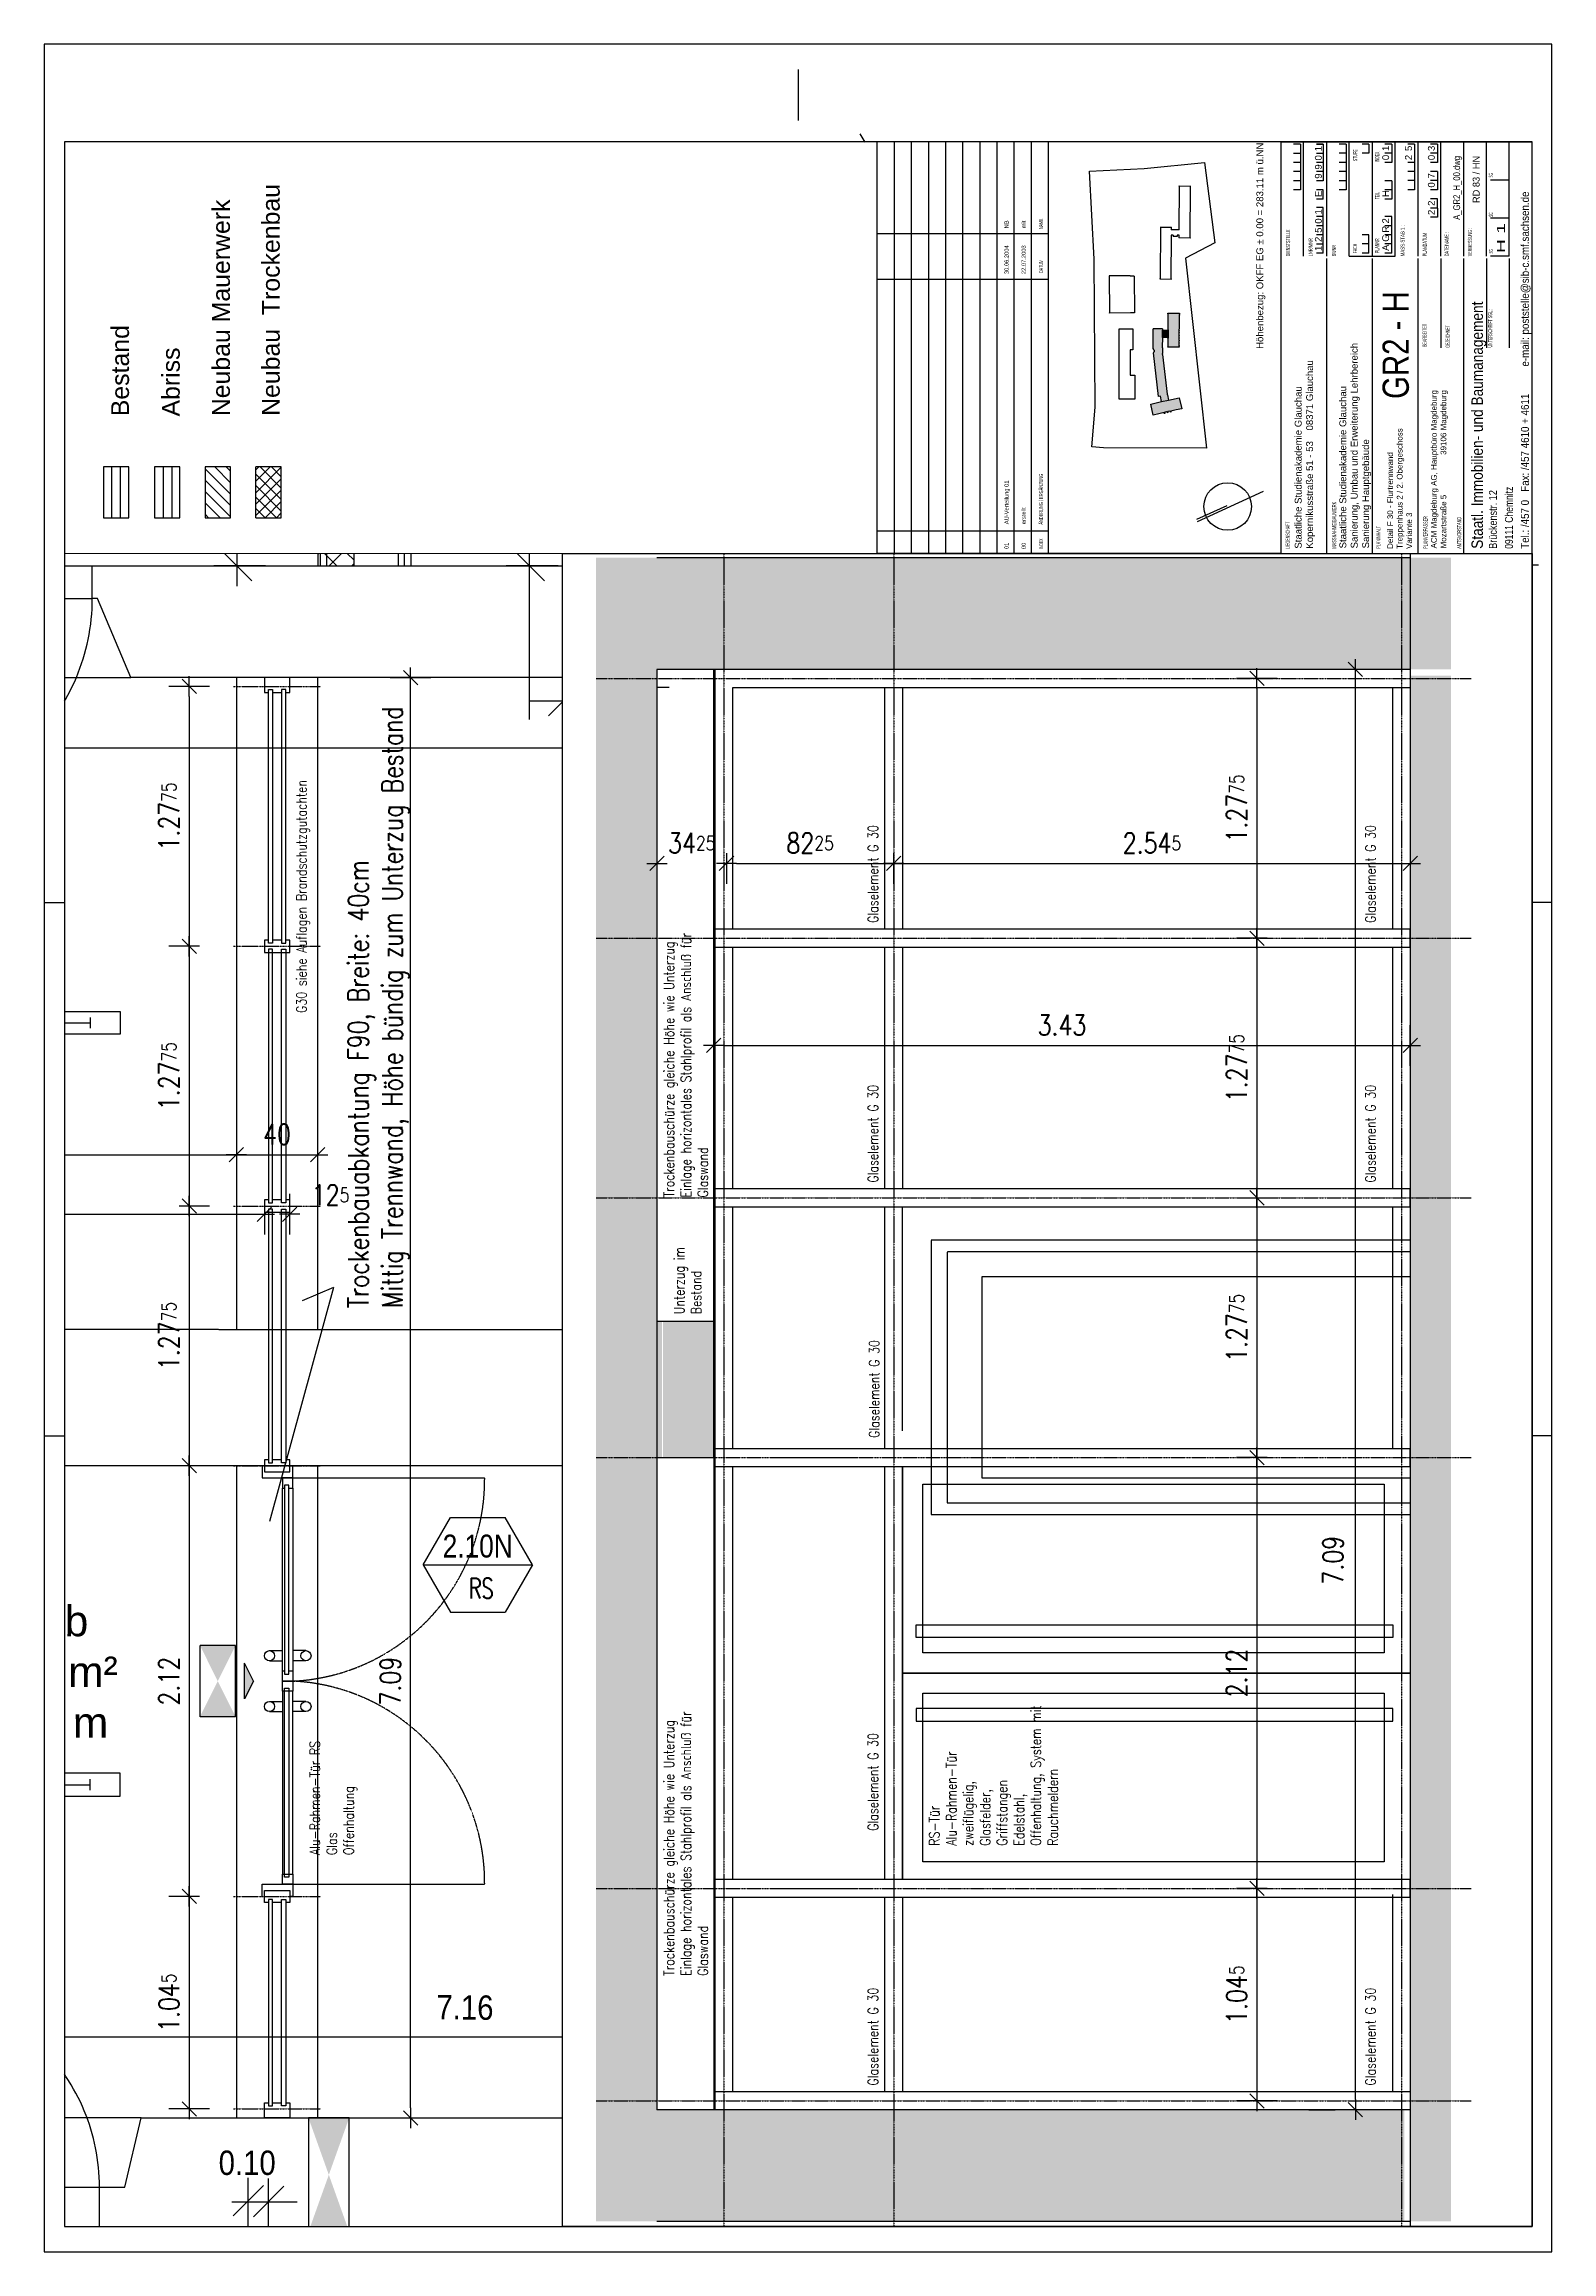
# Paper-space layout 'Detail_F30-Glaswand' of a CAD drawing. Header units: metres. Extents: x 397 to 694, y 219 to 653.
# The model-space entities are those that its viewports show. They can reach past a viewport. Long polylines and large blocks are cut down to what shows.
import ezdxf
from ezdxf.enums import TextEntityAlignment as Align

# ---------------------------------------------------------------- set-up
doc = ezdxf.new("R2010")
doc.units = ezdxf.units.M
doc.header["$LTSCALE"] = 0.03
for name, pattern in [('AUSGEZOGEN', [0]), ('DOT', [0]), ('GESTRICHELT', [9, 6, -3]), ('GESTRICHELT2', [4.5, 3, -1.5]), ('STRICHLINIE', [19.05, 12.7, -6.35]), ('STRICHPUNKT', [24, 12, -6, 0, -6])]:
    doc.linetypes.add(name, pattern=pattern)
doc.layers.get('0').update_dxf_attribs({"linetype": 'CONTINUOUS'})
doc.layers.get('Defpoints').update_dxf_attribs({"linetype": 'CONTINUOUS'})
for name, color, linetype in [('1_Legende', 7, 'CONTINUOUS'), ('1_Plankopf', 7, 'CONTINUOUS'), ('1_PLANRAHMEN', 7, 'CONTINUOUS'), ('A_abriss', 44, '_ABBRUCH'), ('A_bemaßung', 2, 'CONTINUOUS'), ('A_Elektro', 1, 'CONTINUOUS'), ('A_NR_TÜR', 1, 'CONTINUOUS'), ('A_räume', 5, 'CONTINUOUS'), ('A_schraffur', 10, 'CONTINUOUS'), ('A_text', 5, 'CONTINUOUS'), ('A_trockenbau', 2, 'CONTINUOUS'), ('A_Tuernummern', 1, 'CONTINUOUS'), ('A_TXT-TUER', 1, 'CONTINUOUS'), ('A_türen', 9, 'CONTINUOUS'), ('A_verdeckt', 8, 'STRICHLINIE'), ('A_wände', 4, 'CONTINUOUS'), ('A_WÄNDE_NEU', 6, 'CONTINUOUS'), ('CKMA0002', 2, 'CONTINUOUS'), ('CKSF1002', 3, 'CONTINUOUS'), ('CKSF2002', 1, 'CONTINUOUS'), ('E__DURCHBR', 2, 'CONTINUOUS'), ('E__LEUCHTEN', 6, 'AUSGEZOGEN'), ('E__VERSYS', 2, 'AUSGEZOGEN')]:
    doc.layers.add(name, color=color, linetype=linetype)
doc.styles.add('ARIAL', font='ARIAL.TTF')
doc.styles.add('arial-n', font='ARIALN.TTF')
doc.styles.add('BOLDSIMP_FNT', font='TXT', dxfattribs={"height": 1})
doc.styles.add('NORM', font='simplex.shx', dxfattribs={"width": 0.7, "bigfont": 'bigfont.shx'})
doc.styles.add('PITSIMP8', font='PITSIMP8.SHX')
doc.styles.add('SIMPLEX', font='simplex.shx', dxfattribs={"width": 0.8, "height": 0.1})
doc.styles.get("Standard").update_dxf_attribs({"font": 'ARIAL.TTF', "height": 1})
doc.linetypes.add('_ABBRUCH', pattern='A,25,[101,cadkon.shx,S=3.5,R=0,X=0,Y=0],25', length=50)
doc.dimstyles.get("Standard").update_dxf_attribs({"dimtxt": 0.1, "dimasz": 0.05, "dimexe": 0.1, "dimexo": 0.0625, "dimgap": 0.05, "dimtad": 1, "dimdec": 3, "dimrnd": 0.0025, "dimzin": 0, "dimdsep": 46, "dimlunit": 3, "dimtxsty": 'SIMPLEX', "dimblk": 'DIMCROSS', "dimcen": 0.09, "dimdle": 0.025, "dimclrd": 1, "dimclre": 1, "dimclrt": 6, "dimadec": 0, "dimazin": 0, "dimtfac": 1, "dimtdec": 3, "dimtofl": 0, "dimtmove": 2, "dimatfit": 3, "dimldrblk": 'DIMCROSS', "dimfxl": 1, "dimtvp": 1, "dimtolj": 1, "dimtzin": 0, "dimarcsym": 0})

psp = doc.layouts.new('Detail_F30-Glaswand')

# ---------------------------------------------------------------- texts
at = {"layer": '1_Legende', "style": 'ARIAL'}
for s, p in [('Neubau Mauerwerk', (433.41, 580.2)), ('Neubau  Trockenbau', (443.22, 580.26)), ('Bestand', (413.53, 580.2)), ('Abriss', (423.53, 580.14))]:
    psp.add_text(s, height=3.5, rotation=90, dxfattribs=at).set_placement(p)
at = {"layer": '1_Plankopf', "color": 7, "linetype": 'AUSGEZOGEN', "style": 'ARIAL'}
for s, height, width, p, p2 in [('STUFE', 0.81, 0.626029, (655.47, 630.41), (655.47, 632.74)), ('INDEX', 0.81, 0.593364, (659.8, 630.23), (659.8, 632.28)), ('RD 83 / HN', 1.35, 0.963798, (679.58, 622.17), (679.58, 631.46)), ('SG', 0.81, 0.544981, (682.21, 627.21), (682.21, 628.1)), ('TEIL', 0.81, 0.576231, (659.8, 622.92), (659.8, 624.3)), ('Tel.: /457 0   Fax: /457 4610 + 4611          e-mail: poststelle%%064sib-c.smf.sachsen.de', 1.575, 0.874519, (689.3, 554.09), (689.3, 624.44)), ('NAME', 0.81, 0.619402, (593.6, 617.06), (593.6, 619.09)), ('MASS-STAB 1 :', 0.81, 0.755584, (664.82, 611.69), (664.82, 617.81)), ('SG', 0.81, 0.544981, (682.21, 619.45), (682.21, 620.34)), ('H 1', 1.575, 1.71731, (684.57, 612.32), (684.57, 618.2)), ('DIENSTSTELLE', 0.81, 0.629517, (642.26, 611.69), (642.26, 616.95)), ('LNR/MNR', 0.81, 0.691361, (646.69, 611.69), (646.69, 615.25)), ('BWNR', 0.81, 0.640413, (651.29, 611.69), (651.29, 613.9)), ('FACH', 0.81, 0.604807, (655.45, 612.27), (655.45, 614.13)), ('PLANNR', 0.81, 0.629361, (659.8, 612.32), (659.8, 615.21)), ('PLANDATUM', 0.81, 0.657694, (669.19, 611.69), (669.19, 616.28)), ('DATEINAME :', 0.81, 0.657232, (673.51, 611.69), (673.51, 616.44)), ('VERMESSUNG :', 0.81, 0.644129, (678.08, 611.69), (678.08, 617.27)), ('SG', 0.81, 0.544981, (682.24, 612.24), (682.24, 613.13)), ('DATUM', 0.81, 0.644307, (593.6, 608.39), (593.6, 610.98)), ('Staatl. Immobilien- und Baumanagement', 2.25, 0.854561, (680.23, 554.09), (680.23, 602.76)), ('UNTERSCHRIFT SGL.:', 0.81, 0.631829, (682.06, 593.73), (682.06, 601.32)), ('BEARBEITET', 0.81, 0.647926, (669.16, 593.82), (669.16, 598.38)), ('GEZEICHNET', 0.81, 0.603475, (673.7, 593.68), (673.7, 598.08)), ('ÄNDERUNG / ERGÄNZUNG', 0.81, 0.683824, (593.6, 558.85), (593.6, 568.87)), ('Brückenstr. 12', 1.575, 0.814198, (683, 554.09), (683, 565.64)), ('09111 Chemnitz', 1.575, 0.763439, (686.15, 554.09), (686.15, 566.32)), ('MASSNAHME/BAUWERK', 0.81, 0.694796, (651.34, 554.09), (651.34, 563.35)), ('LIEGENSCHAFT', 0.81, 0.619235, (642.18, 554.09), (642.18, 559.46)), ('PLANINHALT', 0.81, 0.645985, (660.03, 554.09), (660.03, 558.59)), ('PLANVERFASSER', 0.81, 0.655042, (669.34, 554.09), (669.34, 560.51)), ('AMTSVORSTAND', 0.81, 0.667092, (675.97, 554.09), (675.97, 560.38)), ('INDEX', 0.81, 0.593364, (593.6, 554.05), (593.6, 556.1))]:
    psp.add_text(s, height=height, rotation=90, dxfattribs=dict(at, width=width)).set_placement(p, p2, align=Align.FIT)
at = {"layer": '1_Plankopf', "color": 7, "linetype": 'AUSGEZOGEN', "style": 'ARIAL', "width": 0.8}
psp.add_text('A_GR2_H_00.dwg', height=1.35, rotation=90, dxfattribs=at).set_placement((675.74, 631.44), align=Align.RIGHT)
at = {"layer": '1_Plankopf', "linetype": 'AUSGEZOGEN', "style": 'ARIAL', "width": 0.8}
psp.add_text('GR2 - H', height=5.175, rotation=90, dxfattribs=at).set_placement((665.64, 583.6))
at = {"layer": '1_Plankopf', "insert": (635.61, 593.45), "char_height": 1.35, "width": 51.795, "attachment_point": 1, "rotation": 90, "style": 'ARIAL'}
psp.add_mtext('Höhenbezug: OKFF EG ± 0.00 = 283.11 m ü.NN', dxfattribs=at)
at = {"layer": '1_Plankopf', "linetype": 'Continuous', "attachment_point": 1, "rotation": 90}
for s, insert, char_height, width in [('\\fArial|b0|i0|c0|p34;0', (647.14, 630.55), 1.35, 1.8), ('\\fArial|b0|i0|c0|p34;1', (647.14, 632.35), 1.35, 1.8), ('{\\fArial|b0|i0|c0|p34;2}', (664.9, 630.61), 1.35, 1.8), ('{\\fArial|b0|i0|c0|p34;5}', (664.9, 632.41), 1.35, 1.8), ('{\\fArial|b0|i0|c0|p34;3}', (669.4, 632.41), 1.35, 1.8), ('{\\fArial|b0|i0|c0|p34;0}', (669.4, 630.61), 1.35, 1.8), ('\\fArial|b0|i0|c0|p34;9', (647.14, 628.75), 1.35, 1.8), ('\\fArial|b0|i0|c0|p34;9', (647.14, 626.95), 1.35, 1.8), ('\\fArial|b0|i0|c0|p34;0', (669.4, 625.21), 1.35, 1.8), ('{\\fArial|b0|i0|c0|p34;7}', (669.4, 627.01), 1.35, 1.8), ('\\fArial|b0|i0|c0|p34;E', (647.14, 623.34), 1.35, 1.8), ('{\\fArial|b0|i0|c0|p34;2}', (669.4, 621.61), 1.35, 1.8), ('NB', (585.99, 617.18), 0.81, 2.468), ('mit', (589.36, 617.18), 0.81, 2.468), ('\\fArial|b0|i0|c0|p34;0', (647.14, 618.1), 1.35, 1.8), ('\\fArial|b0|i0|c0|p34;1', (647.14, 619.9), 1.35, 1.8), ('\\fArial|b0|i0|c0|p34;5', (647.14, 616.3), 1.35, 1.8), ('{\\fArial|b0|i0|c0|p34;2}', (669.4, 619.81), 1.35, 1.8), ('30.06.2004', (585.99, 608.18), 0.81, 2.468), ('{\\fArial|b0|i0|c0|p34;22.07.2003}', (589.36, 608.18), 0.81, 2.468), ('{\\fArial|b0|i0|c0|p34;2}', (647.14, 614.5), 1.35, 1.8), ('\\fArial|b0|i0|c0|p34;1', (647.13, 612.71), 1.35, 1.8), ('Staatliche Studienakademie Glauchau\\PSanierung, Umbau und Erweiterung Lehrbereich\\PSanierung Hauptgebäude', (651.96, 554.17), 1.35, 55.8122), ('{\\fArial|b0|i0|c0|p34;Staatliche Studienakademie Glauchau\\PKopernikusstraße 51 - 53    08371 Glauchau}', (643.17, 554.12), 1.35, 55.8122), ('AU-Verteilung 01', (585.99, 558.93), 0.81, 9.0999), ('{\\fArial|b0|i0|c0|p34;erstellt}', (589.36, 558.93), 0.81, 9.0999), ('01', (585.99, 554.03), 0.81, 2.468), ('{\\fArial|b0|i0|c0|p34;00}', (589.36, 554.03), 0.81, 2.468)]:
    psp.add_mtext(s, dxfattribs=dict(at, insert=insert, char_height=char_height, width=width))
at = {"layer": '1_Plankopf', "linetype": 'Continuous', "char_height": 1.35, "width": 1.8, "attachment_point": 1, "rotation": 90, "style": 'ARIAL'}
for s, insert in [('{\\fArial|b0|i0|c0|p34;0}', (660.4, 630.61)), ('1', (660.4, 632.41)), ('H', (660.4, 623.36)), ('2', (660.4, 618.14)), ('R', (660.4, 616.34)), ('G', (660.4, 614.54)), ('A', (660.4, 612.74))]:
    psp.add_mtext(s, dxfattribs=dict(at, insert=insert))
at = {"layer": '1_Plankopf', "insert": (661.4, 554.07), "char_height": 1.125, "width": 38.799, "attachment_point": 1, "rotation": 90}
psp.add_mtext('Detail F 30 - Flurtrennwand\\PTreppenhaus 2 / 2. Obergeschoss\\PVariante 3', dxfattribs=at)

msp = doc.modelspace()

# ---------------------------------------------------------------- texts
at = {"layer": 'A_bemaßung', "color": 7, "linetype": 'Continuous', "style": 'BOLDSIMP_FNT', "width": 0.9}
msp.add_text('7.16', height=0.12, rotation=359.3, dxfattribs=at).set_placement((406.97728, -333.9782), align=Align.BOTTOM_LEFT)
at = {"layer": 'A_bemaßung', "color": 7, "linetype": 'DOT', "style": 'BOLDSIMP_FNT', "width": 0.9}
msp.add_text('0.10', height=0.12, dxfattribs=at).set_placement((405.90587, -334.74488), align=Align.BOTTOM_LEFT)
at = {"layer": 'A_räume', "linetype": 'Continuous', "insert": (404.21542, -331.65692), "char_height": 0.15, "width": 6.6459, "attachment_point": 1}
msp.add_mtext('Flur\\P02.91.217b\\PF = 18,20 m²\\PU = 19,31 m\\P{\\H0.6667x;RH: 3,71 m}', dxfattribs=at)
at = {"layer": 'A_text', "linetype": 'Continuous', "attachment_point": 1, "rotation": 90, "style": 'SIMPLEX'}
for s, insert, char_height, width in [('Trockenbauabkantung F90, Breite: 40cm \\PMittig Trennwand, Höhe bündig zum Unterzug Bestand', (406.54425, -330.44156), 0.1, 3.3134), ('G30 siehe Auflagen Brandschutzgutachten', (406.2886, -328.98929), 0.05, 1.4761), ('Glaselement G 30', (375.49276, -328.58597), 0.05, 1.4761), ('Glaselement G 30', (377.94201, -328.58597), 0.05, 1.4761), ('Trockenbauschürze gleiche Höhe wie Unterzug\\PEinlage horizontales Stahlprofil als Anschluß für Glaswand', (374.48816, -329.93705), 0.05, 1.4761), ('Glaselement G 30', (375.49276, -329.86456), 0.05, 1.4761), ('Glaselement G 30', (377.94201, -329.86456), 0.05, 1.4761), ('Unterzug im\\PBestand', (374.53843, -330.51246), 0.05, 1.4761), ('Glaselement G 30', (375.49845, -331.12097), 0.05, 1.4761), ('Trockenbauschürze gleiche Höhe wie Unterzug\\PEinlage horizontales Stahlprofil als Anschluß für Glaswand', (374.48816, -333.76905), 0.05, 1.4761), ('RS-Tür \\PAlu-Rahmen-Tür\\Pzweiflügelig,\\PGlasfelder,\\PGriffstangen\\PEdelstahl,\\POffenhaltung, System mit Rauchmeldern', (375.79458, -333.12831), 0.05, 0.9155344), ('Glaselement G 30', (375.49276, -333.05511), 0.05, 1.4761), ('Alu-Rahmen-Tür RS\\PGlas\\POffenhaltung', (406.35461, -333.13423), 0.05, 1.4761), ('Glaselement G 30', (375.49276, -334.30894), 0.05, 1.4761), ('Glaselement G 30', (377.94201, -334.30894), 0.05, 1.4761)]:
    msp.add_mtext(s, dxfattribs=dict(at, insert=insert, char_height=char_height, width=width))

# ---------------------------------------------------------------- blocks, each defined once
blk = doc.blocks.new('A$C699961ED')
at = {"layer": '1_Plankopf', "linetype": 'Continuous', "insert": (1.65, 8.43), "char_height": 2.5, "width": 81.002, "attachment_point": 1}
blk.add_mtext('\\fArial|b0|i0|c0|p34;ACM Magdeburg AG, Hauptbüro Magdeburg\\PMozartstraße 5                  39106 Magdeburg', dxfattribs=at)
blk = doc.blocks.new('SLASH1')
at = {"layer": 'A_bemaßung', "color": 2, "linetype": 'Continuous'}
for p, q in [((0, -0.14068), (0, 0.11466)), ((0.07663, 0.07663), (-0.07319, -0.07319))]:
    blk.add_line(p, q, dxfattribs=at)
blk = doc.blocks.new('DIMCROSS')
at = {"color": 0, "linetype": 'ByBlock'}
blk.add_line((-1, 0), (1, 0), dxfattribs=at)
at = {"linetype": 'ByBlock'}
blk.add_line((-0.707107, -0.707107), (0.707107, 0.707107), dxfattribs=at)
blk = doc.blocks.new('*D48')
at = {"layer": 'CKMA0002', "color": 1, "lineweight": -2}
for p, q in [((406.751, -327.338), (406.951, -327.338)), ((406.851, -334.378), (406.851, -327.388)), ((406.751, -334.428), (406.951, -334.428))]:
    blk.add_line(p, q, dxfattribs=at)
at = {"layer": 'Defpoints', "color": 0}
for p in [(405.483, -327.338), (406.851, -327.338), (405.483, -334.428)]:
    blk.add_point(p, dxfattribs=at)
at = {"layer": 'CKMA0002', "color": 1, "lineweight": -2, "xscale": 0.05, "yscale": 0.05, "zscale": 0.05}
for p, rotation in [((406.851, -327.338), 90), ((406.851, -334.428), 270)]:
    blk.add_blockref('DIMCROSS', p, dxfattribs=dict(at, rotation=rotation))
at = {"layer": 'CKMA0002', "color": 3, "insert": (406.751, -332.278), "char_height": 0.1, "attachment_point": 5, "rotation": 90, "style": 'SIMPLEX'}
blk.add_mtext('\\A1;7.09{\\A1\\H0.7x\\S;}', dxfattribs=at)
blk = doc.blocks.new('*D49')
at = {"layer": 'CKMA0002', "color": 1, "lineweight": -2}
for p, q in [((403.564, -329.88), (403.564, -330.08)), ((403.614, -329.98), (406.081, -329.98)), ((406.131, -329.93), (406.131, -330.08))]:
    blk.add_line(p, q, dxfattribs=at)
at = {"layer": 'Defpoints', "color": 0}
for p in [(403.564, -329.619), (406.131, -329.669), (406.131, -329.98)]:
    blk.add_point(p, dxfattribs=at)
at = {"layer": 'CKMA0002', "color": 1, "lineweight": -2, "xscale": 0.05, "yscale": 0.05, "zscale": 0.05, "rotation": 180}
blk.add_blockref('DIMCROSS', (403.564, -329.98), dxfattribs=at)
at = {"layer": 'CKMA0002', "color": 1, "lineweight": -2, "xscale": 0.05, "yscale": 0.05, "zscale": 0.05}
blk.add_blockref('DIMCROSS', (406.131, -329.98), dxfattribs=at)
at = {"layer": 'CKMA0002', "color": 3, "insert": (404.847, -329.88), "char_height": 0.1, "attachment_point": 5, "style": 'SIMPLEX'}
blk.add_mtext('\\A1;2.56{\\A1\\H0.7x\\S75;}', dxfattribs=at)
blk = doc.blocks.new('*D50')
at = {"layer": 'CKMA0002', "color": 1, "lineweight": -2}
for p, q in [((406.256, -330.08), (406.256, -329.88)), ((406.131, -329.98), (406.131, -329.98)), ((406.131, -329.98), (406.131, -329.98))]:
    blk.add_line(p, q, dxfattribs=at)
at = {"layer": 'Defpoints', "color": 0}
for p in [(406.131, -329.669), (406.256, -329.98), (406.256, -331.188)]:
    blk.add_point(p, dxfattribs=at)
at = {"layer": 'CKMA0002', "color": 1, "lineweight": -2, "xscale": 0.05, "yscale": 0.05, "zscale": 0.05}
blk.add_blockref('DIMCROSS', (406.131, -329.98), dxfattribs=at)
at = {"layer": 'CKMA0002', "color": 1, "lineweight": -2, "xscale": 0.05, "yscale": 0.05, "zscale": 0.05, "rotation": 180}
blk.add_blockref('DIMCROSS', (406.256, -329.98), dxfattribs=at)
at = {"layer": 'CKMA0002', "color": 3, "insert": (406.457, -329.885), "char_height": 0.1, "attachment_point": 5, "style": 'SIMPLEX'}
blk.add_mtext('\\A1;12{\\A1\\H0.7x\\S5;}', dxfattribs=at)
blk = doc.blocks.new('*D65')
at = {"layer": 'CKMA0002', "color": 1, "linetype": 'Continuous', "lineweight": -2}
for p, q in [((377.993, -327.338), (377.793, -327.338)), ((377.893, -334.378), (377.893, -327.388)), ((377.663, -334.428), (377.793, -334.428))]:
    blk.add_line(p, q, dxfattribs=at)
at = {"layer": 'Defpoints', "color": 0, "linetype": 'Continuous'}
for p in [(377.893, -327.338), (378.493, -327.338), (378.163, -334.428)]:
    blk.add_point(p, dxfattribs=at)
at = {"layer": 'CKMA0002', "color": 1, "linetype": 'Continuous', "lineweight": -2, "xscale": 0.05, "yscale": 0.05, "zscale": 0.05}
for p, rotation in [((377.893, -327.338), 90), ((377.893, -334.428), 270)]:
    blk.add_blockref('DIMCROSS', p, dxfattribs=dict(at, rotation=rotation))
at = {"layer": 'CKMA0002', "color": 3, "linetype": 'Continuous', "insert": (377.783, -331.723), "char_height": 0.1, "attachment_point": 5, "rotation": 90, "style": 'SIMPLEX'}
blk.add_mtext('\\A1;7.09{\\A1\\H0.7x\\S;}', dxfattribs=at)
blk = doc.blocks.new('*D66')
at = {"layer": 'CKMA0002', "color": 1, "linetype": 'Continuous', "lineweight": -2}
for p, q in [((374.453, -328.193), (374.453, -328.393)), ((374.796, -328.243), (374.796, -328.393)), ((374.453, -328.293), (374.453, -328.293)), ((374.453, -328.293), (374.453, -328.293))]:
    blk.add_line(p, q, dxfattribs=at)
at = {"layer": 'Defpoints', "color": 0, "linetype": 'Continuous'}
for p in [(374.453, -327.346), (374.796, -327.396), (374.796, -328.293)]:
    blk.add_point(p, dxfattribs=at)
at = {"layer": 'CKMA0002', "color": 1, "linetype": 'Continuous', "lineweight": -2, "xscale": 0.05, "yscale": 0.05, "zscale": 0.05}
blk.add_blockref('DIMCROSS', (374.453, -328.293), dxfattribs=at)
at = {"layer": 'CKMA0002', "color": 1, "linetype": 'Continuous', "lineweight": -2, "xscale": 0.05, "yscale": 0.05, "zscale": 0.05, "rotation": 180}
blk.add_blockref('DIMCROSS', (374.796, -328.293), dxfattribs=at)
at = {"layer": 'CKMA0002', "color": 3, "linetype": 'Continuous', "insert": (374.625, -328.193), "char_height": 0.1, "attachment_point": 5, "style": 'SIMPLEX'}
blk.add_mtext('\\A1;34{\\A1\\H0.7x\\S25;}', dxfattribs=at)
blk = doc.blocks.new('*D67')
at = {"layer": 'CKMA0002', "color": 1, "linetype": 'Continuous', "lineweight": -2}
for p, q in [((375.619, -328.243), (375.619, -328.393)), ((374.846, -328.293), (375.569, -328.293))]:
    blk.add_line(p, q, dxfattribs=at)
at = {"layer": 'Defpoints', "color": 0, "linetype": 'Continuous'}
for p in [(374.796, -327.396), (375.619, -327.426), (375.619, -328.293)]:
    blk.add_point(p, dxfattribs=at)
at = {"layer": 'CKMA0002', "color": 1, "linetype": 'Continuous', "lineweight": -2, "xscale": 0.05, "yscale": 0.05, "zscale": 0.05, "rotation": 180}
blk.add_blockref('DIMCROSS', (374.796, -328.293), dxfattribs=at)
at = {"layer": 'CKMA0002', "color": 1, "linetype": 'Continuous', "lineweight": -2, "xscale": 0.05, "yscale": 0.05, "zscale": 0.05}
blk.add_blockref('DIMCROSS', (375.619, -328.293), dxfattribs=at)
at = {"layer": 'CKMA0002', "color": 3, "linetype": 'Continuous', "insert": (375.208, -328.193), "char_height": 0.1, "attachment_point": 5, "style": 'SIMPLEX'}
blk.add_mtext('\\A1;82{\\A1\\H0.7x\\S25;}', dxfattribs=at)
blk = doc.blocks.new('*D68')
at = {"layer": 'CKMA0002', "color": 1, "linetype": 'Continuous', "lineweight": -2}
for p, q in [((378.163, -328.193), (378.163, -328.393)), ((375.669, -328.293), (378.113, -328.293))]:
    blk.add_line(p, q, dxfattribs=at)
at = {"layer": 'Defpoints', "color": 0, "linetype": 'Continuous'}
for p in [(375.619, -327.426), (378.163, -327.426), (378.163, -328.293)]:
    blk.add_point(p, dxfattribs=at)
at = {"layer": 'CKMA0002', "color": 1, "linetype": 'Continuous', "lineweight": -2, "xscale": 0.05, "yscale": 0.05, "zscale": 0.05, "rotation": 180}
blk.add_blockref('DIMCROSS', (375.619, -328.293), dxfattribs=at)
at = {"layer": 'CKMA0002', "color": 1, "linetype": 'Continuous', "lineweight": -2, "xscale": 0.05, "yscale": 0.05, "zscale": 0.05}
blk.add_blockref('DIMCROSS', (378.163, -328.293), dxfattribs=at)
at = {"layer": 'CKMA0002', "color": 3, "linetype": 'Continuous', "insert": (376.891, -328.193), "char_height": 0.1, "attachment_point": 5, "style": 'SIMPLEX'}
blk.add_mtext('\\A1;2.54{\\A1\\H0.7x\\S5;}', dxfattribs=at)
blk = doc.blocks.new('*D69')
at = {"layer": 'CKMA0002', "color": 1, "linetype": 'Continuous', "lineweight": -2}
for p, q in [((374.733, -329.289), (374.733, -329.089)), ((378.163, -329.289), (378.163, -329.089)), ((374.783, -329.189), (378.113, -329.189))]:
    blk.add_line(p, q, dxfattribs=at)
at = {"layer": 'Defpoints', "color": 0, "linetype": 'Continuous'}
for p in [(378.163, -329.189), (374.733, -330.205), (378.163, -330.205)]:
    blk.add_point(p, dxfattribs=at)
at = {"layer": 'CKMA0002', "color": 1, "linetype": 'Continuous', "lineweight": -2, "xscale": 0.05, "yscale": 0.05, "zscale": 0.05, "rotation": 180}
blk.add_blockref('DIMCROSS', (374.733, -329.189), dxfattribs=at)
at = {"layer": 'CKMA0002', "color": 1, "linetype": 'Continuous', "lineweight": -2, "xscale": 0.05, "yscale": 0.05, "zscale": 0.05}
blk.add_blockref('DIMCROSS', (378.163, -329.189), dxfattribs=at)
at = {"layer": 'CKMA0002', "color": 3, "linetype": 'Continuous', "insert": (376.448, -329.089), "char_height": 0.1, "attachment_point": 5, "style": 'SIMPLEX'}
blk.add_mtext('\\A1;3.43{\\A1\\H0.7x\\S;}', dxfattribs=at)
blk = doc.blocks.new('*D70')
at = {"layer": 'CKMA0002', "color": 1, "linetype": 'Continuous', "lineweight": -2}
for p, q in [((377.508, -327.382), (377.308, -327.382)), ((377.408, -327.432), (377.408, -328.611)), ((377.458, -328.661), (377.308, -328.661))]:
    blk.add_line(p, q, dxfattribs=at)
at = {"layer": 'Defpoints', "color": 0, "linetype": 'Continuous'}
for p in [(378.513, -327.382), (377.408, -328.661), (378.463, -328.661)]:
    blk.add_point(p, dxfattribs=at)
at = {"layer": 'CKMA0002', "color": 1, "linetype": 'Continuous', "lineweight": -2, "xscale": 0.05, "yscale": 0.05, "zscale": 0.05}
for p, rotation in [((377.408, -327.382), 90), ((377.408, -328.661), 270)]:
    blk.add_blockref('DIMCROSS', p, dxfattribs=dict(at, rotation=rotation))
at = {"layer": 'CKMA0002', "color": 3, "linetype": 'Continuous', "insert": (377.308, -328.022), "char_height": 0.1, "attachment_point": 5, "rotation": 90, "style": 'SIMPLEX'}
blk.add_mtext('\\A1;1.27{\\A1\\H0.7x\\S75;}', dxfattribs=at)
blk = doc.blocks.new('*D71')
at = {"layer": 'CKMA0002', "color": 1, "linetype": 'Continuous', "lineweight": -2}
for p, q in [((377.408, -328.711), (377.408, -329.889)), ((377.358, -329.939), (377.508, -329.939))]:
    blk.add_line(p, q, dxfattribs=at)
at = {"layer": 'Defpoints', "color": 0, "linetype": 'Continuous'}
for p in [(378.463, -328.661), (376.857, -329.939), (377.408, -329.939)]:
    blk.add_point(p, dxfattribs=at)
at = {"layer": 'CKMA0002', "color": 1, "linetype": 'Continuous', "lineweight": -2, "xscale": 0.05, "yscale": 0.05, "zscale": 0.05}
for p, rotation in [((377.408, -328.661), 90), ((377.408, -329.939), 270)]:
    blk.add_blockref('DIMCROSS', p, dxfattribs=dict(at, rotation=rotation))
at = {"layer": 'CKMA0002', "color": 3, "linetype": 'Continuous', "insert": (377.308, -329.3), "char_height": 0.1, "attachment_point": 5, "rotation": 90, "style": 'SIMPLEX'}
blk.add_mtext('\\A1;1.27{\\A1\\H0.7x\\S75;}', dxfattribs=at)
blk = doc.blocks.new('*D72')
at = {"layer": 'CKMA0002', "color": 1, "linetype": 'Continuous', "lineweight": -2}
for p, q in [((377.408, -329.989), (377.408, -331.168)), ((377.458, -331.218), (377.308, -331.218))]:
    blk.add_line(p, q, dxfattribs=at)
at = {"layer": 'Defpoints', "color": 0, "linetype": 'Continuous'}
for p in [(376.857, -329.939), (377.408, -331.218), (378.463, -331.218)]:
    blk.add_point(p, dxfattribs=at)
at = {"layer": 'CKMA0002', "color": 1, "linetype": 'Continuous', "lineweight": -2, "xscale": 0.05, "yscale": 0.05, "zscale": 0.05}
for p, rotation in [((377.408, -329.939), 90), ((377.408, -331.218), 270)]:
    blk.add_blockref('DIMCROSS', p, dxfattribs=dict(at, rotation=rotation))
at = {"layer": 'CKMA0002', "color": 3, "linetype": 'Continuous', "insert": (377.308, -330.579), "char_height": 0.1, "attachment_point": 5, "rotation": 90, "style": 'SIMPLEX'}
blk.add_mtext('\\A1;1.27{\\A1\\H0.7x\\S75;}', dxfattribs=at)
blk = doc.blocks.new('*D73')
at = {"layer": 'CKMA0002', "color": 1, "linetype": 'Continuous', "lineweight": -2}
for p, q in [((377.408, -331.268), (377.408, -333.288)), ((377.458, -333.338), (377.308, -333.338))]:
    blk.add_line(p, q, dxfattribs=at)
at = {"layer": 'Defpoints', "color": 0, "linetype": 'Continuous'}
for p in [(378.463, -331.218), (377.408, -333.338), (378.463, -333.338)]:
    blk.add_point(p, dxfattribs=at)
at = {"layer": 'CKMA0002', "color": 1, "linetype": 'Continuous', "lineweight": -2, "xscale": 0.05, "yscale": 0.05, "zscale": 0.05}
for p, rotation in [((377.408, -331.218), 90), ((377.408, -333.338), 270)]:
    blk.add_blockref('DIMCROSS', p, dxfattribs=dict(at, rotation=rotation))
at = {"layer": 'CKMA0002', "color": 3, "linetype": 'Continuous', "insert": (377.308, -332.278), "char_height": 0.1, "attachment_point": 5, "rotation": 90, "style": 'SIMPLEX'}
blk.add_mtext('\\A1;2.12{\\A1\\H0.7x\\S;}', dxfattribs=at)
blk = doc.blocks.new('*D74')
at = {"layer": 'CKMA0002', "color": 1, "linetype": 'Continuous', "lineweight": -2}
for p, q in [((377.408, -333.388), (377.408, -334.334)), ((377.508, -334.384), (377.308, -334.384))]:
    blk.add_line(p, q, dxfattribs=at)
at = {"layer": 'Defpoints', "color": 0, "linetype": 'Continuous'}
for p in [(378.463, -333.338), (377.408, -334.384), (378.463, -334.384)]:
    blk.add_point(p, dxfattribs=at)
at = {"layer": 'CKMA0002', "color": 1, "linetype": 'Continuous', "lineweight": -2, "xscale": 0.05, "yscale": 0.05, "zscale": 0.05}
for p, rotation in [((377.408, -333.338), 90), ((377.408, -334.384), 270)]:
    blk.add_blockref('DIMCROSS', p, dxfattribs=dict(at, rotation=rotation))
at = {"layer": 'CKMA0002', "color": 3, "linetype": 'Continuous', "insert": (377.308, -333.861), "char_height": 0.1, "attachment_point": 5, "rotation": 90, "style": 'SIMPLEX'}
blk.add_mtext('\\A1;1.04{\\A1\\H0.7x\\S5;}', dxfattribs=at)
blk = doc.blocks.new('Tür-Nr')
at = {"layer": 'A_NR_TÜR'}
for p, q in [((-0.057, -108.865), (0.077, -108.632)), ((0.077, -108.632), (0.347, -108.632)), ((0.481, -108.865), (0.347, -108.632)), ((-0.057, -108.865), (0.481, -108.865)), ((-0.057, -108.865), (0.077, -109.098)), ((0.481, -108.865), (0.347, -109.098)), ((0.077, -109.098), (0.347, -109.098))]:
    blk.add_line(p, q, dxfattribs=at)
at = {"layer": 'A_TXT-TUER', "style": 'arial-n', "flags": 4}
blk.add_attdef('TÜR-NR.', text='', height=0.113, dxfattribs=at).set_placement((0.211, -108.772), align=Align.MIDDLE_CENTER)
at = {"layer": 'A_TXT-TUER', "style": 'NORM', "width": 0.7}
for tag, flags, p in [('BRANDSCHUTZ', 4, (0.229, -108.981)), ('DIN', 5, (0.214, -109.198)), ('ABMESSUNG', 5, (0.214, -109.333)), ('MATERIAL', 5, (0.214, -109.467)), ('WANDART', 5, (0.214, -109.601)), ('ZARGE', 5, (0.214, -109.736)), ('SCHLOSS', 5, (0.214, -109.87)), ('BESCHLÄGE', 5, (0.214, -110.005)), ('SONSTIGES', 5, (0.214, -110.139))]:
    blk.add_attdef(tag, text='', height=0.0784, dxfattribs=dict(at, flags=flags)).set_placement(p, align=Align.MIDDLE_CENTER)
blk = doc.blocks.new('*D176')
at = {"layer": 'CKMA0002', "color": 1, "lineweight": -2}
for p, q in [((403.564, -329.587), (403.564, -329.787)), ((403.614, -329.687), (405.943, -329.687)), ((405.993, -329.637), (405.993, -329.787))]:
    blk.add_line(p, q, dxfattribs=at)
at = {"layer": 'Defpoints', "color": 0}
for p in [(403.564, -329.491), (405.993, -329.541), (405.993, -329.687)]:
    blk.add_point(p, dxfattribs=at)
at = {"layer": 'CKMA0002', "color": 1, "lineweight": -2, "xscale": 0.05, "yscale": 0.05, "zscale": 0.05, "rotation": 180}
blk.add_blockref('DIMCROSS', (403.564, -329.687), dxfattribs=at)
at = {"layer": 'CKMA0002', "color": 1, "lineweight": -2, "xscale": 0.05, "yscale": 0.05, "zscale": 0.05}
blk.add_blockref('DIMCROSS', (405.993, -329.687), dxfattribs=at)
at = {"layer": 'CKMA0002', "color": 3, "insert": (404.779, -329.587), "char_height": 0.1, "attachment_point": 5, "style": 'SIMPLEX'}
blk.add_mtext('\\A1;2.43{\\A1\\H0.7x\\S;}', dxfattribs=at)
blk = doc.blocks.new('*D177')
at = {"layer": 'CKMA0002', "color": 1, "lineweight": -2}
for p, q in [((406.393, -329.587), (406.393, -329.787)), ((406.043, -329.687), (406.343, -329.687))]:
    blk.add_line(p, q, dxfattribs=at)
at = {"layer": 'Defpoints', "color": 0}
for p in [(405.993, -329.541), (406.393, -329.541), (406.393, -329.687)]:
    blk.add_point(p, dxfattribs=at)
at = {"layer": 'CKMA0002', "color": 1, "lineweight": -2, "xscale": 0.05, "yscale": 0.05, "zscale": 0.05, "rotation": 180}
blk.add_blockref('DIMCROSS', (405.993, -329.687), dxfattribs=at)
at = {"layer": 'CKMA0002', "color": 1, "lineweight": -2, "xscale": 0.05, "yscale": 0.05, "zscale": 0.05}
blk.add_blockref('DIMCROSS', (406.393, -329.687), dxfattribs=at)
at = {"layer": 'CKMA0002', "color": 3, "insert": (406.193, -329.587), "char_height": 0.1, "attachment_point": 5, "style": 'SIMPLEX'}
blk.add_mtext('\\A1;40{\\A1\\H0.7x\\S;}', dxfattribs=at)
blk = doc.blocks.new('*D178')
at = {"layer": 'CKMA0002', "color": 1, "lineweight": -2}
for p, q in [((405.861, -327.382), (405.661, -327.382)), ((405.761, -327.432), (405.761, -328.611)), ((405.811, -328.661), (405.661, -328.661))]:
    blk.add_line(p, q, dxfattribs=at)
at = {"layer": 'Defpoints', "color": 0}
for p in [(406.457, -327.382), (405.761, -328.661), (406.407, -328.661)]:
    blk.add_point(p, dxfattribs=at)
at = {"layer": 'CKMA0002', "color": 1, "lineweight": -2, "xscale": 0.05, "yscale": 0.05, "zscale": 0.05}
for p, rotation in [((405.761, -327.382), 90), ((405.761, -328.661), 270)]:
    blk.add_blockref('DIMCROSS', p, dxfattribs=dict(at, rotation=rotation))
at = {"layer": 'CKMA0002', "color": 3, "insert": (405.661, -328.022), "char_height": 0.1, "attachment_point": 5, "rotation": 90, "style": 'SIMPLEX'}
blk.add_mtext('\\A1;1.27{\\A1\\H0.7x\\S75;}', dxfattribs=at)
blk = doc.blocks.new('*D179')
at = {"layer": 'CKMA0002', "color": 1, "lineweight": -2}
for p, q in [((405.761, -328.711), (405.761, -329.889)), ((405.711, -329.939), (405.861, -329.939))]:
    blk.add_line(p, q, dxfattribs=at)
at = {"layer": 'Defpoints', "color": 0}
for p in [(406.407, -328.661), (405.711, -329.939), (405.761, -329.939)]:
    blk.add_point(p, dxfattribs=at)
at = {"layer": 'CKMA0002', "color": 1, "lineweight": -2, "xscale": 0.05, "yscale": 0.05, "zscale": 0.05}
for p, rotation in [((405.761, -328.661), 90), ((405.761, -329.939), 270)]:
    blk.add_blockref('DIMCROSS', p, dxfattribs=dict(at, rotation=rotation))
at = {"layer": 'CKMA0002', "color": 3, "insert": (405.661, -329.3), "char_height": 0.1, "attachment_point": 5, "rotation": 90, "style": 'SIMPLEX'}
blk.add_mtext('\\A1;1.27{\\A1\\H0.7x\\S75;}', dxfattribs=at)
blk = doc.blocks.new('*D180')
at = {"layer": 'CKMA0002', "color": 1, "lineweight": -2}
for p, q in [((405.761, -329.989), (405.761, -331.168)), ((405.811, -331.218), (405.661, -331.218))]:
    blk.add_line(p, q, dxfattribs=at)
at = {"layer": 'Defpoints', "color": 0}
for p in [(405.711, -329.939), (405.761, -331.218), (406.607, -331.218)]:
    blk.add_point(p, dxfattribs=at)
at = {"layer": 'CKMA0002', "color": 1, "lineweight": -2, "xscale": 0.05, "yscale": 0.05, "zscale": 0.05}
for p, rotation in [((405.761, -329.939), 90), ((405.761, -331.218), 270)]:
    blk.add_blockref('DIMCROSS', p, dxfattribs=dict(at, rotation=rotation))
at = {"layer": 'CKMA0002', "color": 3, "insert": (405.661, -330.579), "char_height": 0.1, "attachment_point": 5, "rotation": 90, "style": 'SIMPLEX'}
blk.add_mtext('\\A1;1.27{\\A1\\H0.7x\\S75;}', dxfattribs=at)
blk = doc.blocks.new('*D181')
at = {"layer": 'CKMA0002', "color": 1, "lineweight": -2}
for p, q in [((405.761, -331.268), (405.761, -333.288)), ((405.811, -333.338), (405.661, -333.338))]:
    blk.add_line(p, q, dxfattribs=at)
at = {"layer": 'Defpoints', "color": 0}
for p in [(406.607, -331.218), (405.761, -333.338), (405.979, -333.338)]:
    blk.add_point(p, dxfattribs=at)
at = {"layer": 'CKMA0002', "color": 1, "lineweight": -2, "xscale": 0.05, "yscale": 0.05, "zscale": 0.05}
for p, rotation in [((405.761, -331.218), 90), ((405.761, -333.338), 270)]:
    blk.add_blockref('DIMCROSS', p, dxfattribs=dict(at, rotation=rotation))
at = {"layer": 'CKMA0002', "color": 3, "insert": (405.661, -332.278), "char_height": 0.1, "attachment_point": 5, "rotation": 90, "style": 'SIMPLEX'}
blk.add_mtext('\\A1;2.12{\\A1\\H0.7x\\S;}', dxfattribs=at)
blk = doc.blocks.new('*D182')
at = {"layer": 'CKMA0002', "color": 1, "lineweight": -2}
for p, q in [((405.761, -333.388), (405.761, -334.334)), ((405.861, -334.384), (405.661, -334.384))]:
    blk.add_line(p, q, dxfattribs=at)
at = {"layer": 'Defpoints', "color": 0}
for p in [(406.161, -333.338), (405.761, -334.384), (406.211, -334.384)]:
    blk.add_point(p, dxfattribs=at)
at = {"layer": 'CKMA0002', "color": 1, "lineweight": -2, "xscale": 0.05, "yscale": 0.05, "zscale": 0.05}
for p, rotation in [((405.761, -333.338), 90), ((405.761, -334.384), 270)]:
    blk.add_blockref('DIMCROSS', p, dxfattribs=dict(at, rotation=rotation))
at = {"layer": 'CKMA0002', "color": 3, "insert": (405.661, -333.861), "char_height": 0.1, "attachment_point": 5, "rotation": 90, "style": 'SIMPLEX'}
blk.add_mtext('\\A1;1.04{\\A1\\H0.7x\\S5;}', dxfattribs=at)
blk = doc.blocks.new('A$C1B967C39')
at = {"layer": 'E__VERSYS', "color": 3}
for q in [(7.586, 12.875), (12.661, 12.975)]:
    blk.add_line((7.586, 12.975), q, dxfattribs=at)
blk = doc.blocks.new('Wanddurchbruch')
for p, q in [((0, 1), (0, 0)), ((1, 1), (0, 1)), ((1, 0), (1, 1)), ((0, 0), (1, 0))]:
    blk.add_line(p, q)
blk.add_solid([(1, 0), (1, 1), (0, 1), (0, 0)])
blk = doc.blocks.new('A$C323A5F6B')
at = {"layer": 'E__DURCHBR'}
ref = blk.add_blockref('Wanddurchbruch', (8.184, 13.538, 3.003), dxfattribs=dict(at, xscale=0.5595590149933418, yscale=0.2001999999999953, zscale=1.001, rotation=270.0000046057027))
ref.add_attrib('EC_DIM', '0.559x0.200x0.200', (8.184, 12.763), dxfattribs={"height": 0.12})
blk = doc.blocks.new('2DEL_457')
for p, q in [((-0.3844, -0.2363), (-0.3844, 0.2363)), ((0.3844, -0.2363), (0.3844, 0.2363)), ((-0.3844, 0), (0.3844, 0))]:
    blk.add_line(p, q)
blk.add_lwpolyline([(-0.5, -0.5), (0.5, -0.5), (0.5, 0.5), (-0.5, 0.5)], close=True)
at = {"style": 'PITSIMP8', "flags": 9}
for tag, p in [('BEZEICHNUNG', (-0.0298, 0.1793)), ('RAUM/GRUPPE', (-0.0298, 0.1593)), ('POS.NR.G-LV', (-0.0298, 0.1393)), ('FABRIKAT', (-0.0298, 0.1193)), ('TYP', (-0.0298, 0.0993)), ('VOLUMENSTROM', (-0.0298, 0.0393)), ('DRUCK/-STUFE', (-0.0298, 0.0193)), ('ANSCHLUSS', (-0.0298, -0.0007)), ('KENNUNG', (-0.0298, 0.0793)), ('LEISTUNG', (-0.0298, 0.0593)), ('TEMPERATUR', (-0.0298, -0.0607)), ('DREHZAHL', (-0.0298, -0.0807)), ('GROESSE', (-0.0298, -0.0207)), ('DN', (-0.0298, -0.0407)), ('SPANNUNG/FREQUENZ', (-0.0298, -0.1207)), ('SCHUTZART', (-0.0298, -0.1007)), ('GEWICHT', (-0.0298, -0.1407)), ('FREI', (-0.0298, -0.1607)), ('FREI', (-0.0298, -0.1807)), ('FREI', (-0.0298, -0.2007))]:
    blk.add_attdef(tag, text='', height=0.01, dxfattribs=at).set_placement(p, align=Align.MIDDLE)
blk = doc.blocks.new('PU1')
at = {"color": 3}
for p, q in [((-118.6, -55.3), (-118.6, 69.7)), ((-118.6, 69.7), (131.4, 69.7)), ((131.4, -55.3), (131.4, 69.7)), ((-118.6, -55.3), (131.4, -55.3)), ((-56.1, -86.6), (68.9, -86.6)), ((6.4, -117.8), (-56.1, -86.6)), ((6.4, -117.8), (68.9, -86.6))]:
    blk.add_line(p, q, dxfattribs=at)
for points in [[(-118.6, 69.7), (-118.6, -55.3), (131.4, -55.3), (131.4, 69.7)], [(68.9, -86.6), (-56.1, -86.6), (6.4, -117.8)]]:
    blk.add_solid(points, dxfattribs=at)

# ---------------------------------------------------------------- dimensions: what is measured, and where the dimension line sits
at = {"layer": 'CKMA0002', "color": 1, "linetype": 'Continuous'}
dim = msp.add_linear_dim(base=(377.89324, -327.33821), p1=(378.16339, -334.42777), p2=(378.49324, -327.33821), angle=90, text='7.09{\\A1\\H0.7x\\S;}', dimstyle='Standard', override={"dimexo": 0.5, "dimclrt": 3, "dimtix": 1}, dxfattribs=at)
dim.commit()
dim.dimension.update_dxf_attribs({"geometry": '*D65', "text_midpoint": (377.78324, -331.72297), "dimtype": 160})
at = {"layer": 'CKMA0002'}
dim = msp.add_linear_dim(base=(406.85114, -327.33821), p1=(405.48341, -334.42822), p2=(405.48341, -327.33821), angle=90, text='7.09{\\A1\\H0.7x\\S;}', dimstyle='Standard', override={"dimexo": 1.267729, "dimclrt": 3, "dimtix": 1}, dxfattribs=at)
dim.commit()
dim.dimension.update_dxf_attribs({"geometry": '*D48', "text_midpoint": (406.75114, -332.2782), "dimtype": 160})
at = {"layer": 'CKMA0002', "linetype": 'Continuous'}
for base, p1, p2, text, override, picture, middle in [((374.79639, -328.29258), (374.45339, -327.34621), (374.79639, -327.39621), '34{\\A1\\H0.7x\\S25;}', {"dimexo": 0.846368, "dimclrt": 3, "dimtix": 1}, '*D66', (374.62489, -328.19258)), ((375.61939, -328.29258), (374.79639, -327.39621), (375.61939, -327.42621), '82{\\A1\\H0.7x\\S25;}', {"dimexo": 0.816368, "dimse1": 1, "dimclrt": 3, "dimtix": 1}, '*D67', (375.20789, -328.19258)), ((378.16339, -328.29258), (375.61939, -327.42621), (378.16339, -327.42621), '2.54{\\A1\\H0.7x\\S5;}', {"dimexo": 0.766368, "dimse1": 1, "dimclrt": 3, "dimtix": 1}, '*D68', (376.89139, -328.19258)), ((378.16339, -329.18918), (374.73339, -330.20468), (378.16339, -330.20468), '3.43{\\A1\\H0.7x\\S;}', {"dimexo": 0.915496, "dimclrt": 3, "dimtix": 1}, '*D69', (376.44839, -329.08918))]:
    dim = msp.add_linear_dim(base=base, p1=p1, p2=p2, text=text, dimstyle='Standard', override=override, dxfattribs=at)
    dim.commit()
    dim.dimension.update_dxf_attribs({"geometry": picture, "text_midpoint": middle})
for base, p1, p2, text, override, picture, middle in [((377.40822, -328.6608), (378.51339, -327.38221), (378.46339, -328.6608), '1.27{\\A1\\H0.7x\\S75;}', {"dimexo": 1.005169, "dimclrt": 3, "dimtix": 1}, '*D70', (377.30822, -328.0215)), ((377.40822, -329.93939), (378.46339, -328.6608), (376.8567, -329.93939), '1.27{\\A1\\H0.7x\\S75;}', {"dimexo": 0.501522, "dimse1": 1, "dimclrt": 3, "dimtix": 1}, '*D71', (377.30822, -329.30009)), ((377.40822, -331.21798), (376.8567, -329.93939), (378.46339, -331.21798), '1.27{\\A1\\H0.7x\\S75;}', {"dimexo": 1.005169, "dimse1": 1, "dimclrt": 3, "dimtix": 1}, '*D72', (377.30822, -330.57868)), ((377.40822, -333.33798), (378.46339, -331.21798), (378.46339, -333.33798), '2.12{\\A1\\H0.7x\\S;}', {"dimexo": 1.005169, "dimse1": 1, "dimclrt": 3, "dimtix": 1}, '*D73', (377.30822, -332.27798)), ((377.40822, -334.38377), (378.46339, -333.33798), (378.46339, -334.38377), '1.04{\\A1\\H0.7x\\S5;}', {"dimexo": 0.955169, "dimse1": 1, "dimclrt": 3, "dimtix": 1}, '*D74', (377.30822, -333.86087))]:
    dim = msp.add_linear_dim(base=base, p1=p1, p2=p2, angle=90, text=text, dimstyle='Standard', override=override, dxfattribs=at)
    dim.commit()
    dim.dimension.update_dxf_attribs({"geometry": picture, "text_midpoint": middle})
at = {"layer": 'CKMA0002'}
for base, p1, p2, text, override, picture, middle in [((405.76079, -328.6608), (406.45747, -327.38221), (406.40747, -328.6608), '1.27{\\A1\\H0.7x\\S75;}', {"dimexo": 0.596677, "dimclrt": 3, "dimtix": 1}, '*D178', (405.66079, -328.0215)), ((405.76079, -329.93939), (406.40747, -328.6608), (405.71079, -329.93939), '1.27{\\A1\\H0.7x\\S75;}', {"dimexo": 0, "dimse1": 1, "dimclrt": 3, "dimtix": 1}, '*D179', (405.66079, -329.30009)), ((405.76079, -331.21798), (405.71079, -329.93939), (406.60747, -331.21798), '1.27{\\A1\\H0.7x\\S75;}', {"dimexo": 0.796675, "dimse1": 1, "dimclrt": 3, "dimtix": 1}, '*D180', (405.66079, -330.57868)), ((405.76079, -333.33798), (406.60747, -331.21798), (405.97944, -333.33798), '2.12{\\A1\\H0.7x\\S;}', {"dimexo": 0.168648, "dimse1": 1, "dimclrt": 3, "dimtix": 1}, '*D181', (405.66079, -332.27798)), ((405.76079, -334.38377), (406.16079, -333.33798), (406.21079, -334.38377), '1.04{\\A1\\H0.7x\\S5;}', {"dimexo": 0.35, "dimse1": 1, "dimclrt": 3, "dimtix": 1}, '*D182', (405.66079, -333.86087))]:
    dim = msp.add_linear_dim(base=base, p1=p1, p2=p2, angle=90, text=text, dimstyle='Standard', override=override, dxfattribs=at)
    dim.commit()
    dim.dimension.update_dxf_attribs({"geometry": picture, "text_midpoint": middle})
for base, p1, p2, text, override, picture, middle in [((405.99345, -329.68714), (403.56378, -329.49079), (405.99345, -329.54079), '2.43{\\A1\\H0.7x\\S;}', {"dimexo": 0.096346, "dimclrt": 3, "dimtix": 1}, '*D176', (404.77862, -329.58714)), ((406.39345, -329.68714), (405.99345, -329.54079), (406.39345, -329.54079), '40{\\A1\\H0.7x\\S;}', {"dimexo": 0.046346, "dimse1": 1, "dimclrt": 3, "dimtix": 1}, '*D177', (406.19345, -329.58714)), ((406.13095, -329.98031), (403.56378, -329.61916), (406.13095, -329.66916), '2.56{\\A1\\H0.7x\\S75;}', {"dimexo": 0.261154, "dimclrt": 3, "dimtix": 1}, '*D49', (404.84737, -329.88031))]:
    dim = msp.add_linear_dim(base=base, p1=p1, p2=p2, text=text, dimstyle='Standard', override=override, dxfattribs=at)
    dim.commit()
    dim.dimension.update_dxf_attribs({"geometry": picture, "text_midpoint": middle})
dim = msp.add_linear_dim(base=(406.25595, -329.98031), p1=(406.13095, -329.66916), p2=(406.25595, -331.18798), text='12{\\A1\\H0.7x\\S5;}', dimstyle='Standard', override={"dimexo": 1.107663, "dimse1": 1, "dimclrt": 3, "dimtix": 1}, dxfattribs=at)
dim.commit()
dim.dimension.update_dxf_attribs({"geometry": '*D50', "text_midpoint": (406.45739, -329.88513), "dimtype": 160})

# ---------------------------------------------------------------- hatches: boundary and pattern name
at = {"layer": 'A_schraffur', "linetype": 'Continuous'}
h = msp.add_hatch(dxfattribs=at)
h.set_pattern_fill('ANSI37', color=256, scale=0.025, style=0)
h.paths.add_polyline_path([(406.39641, -323.27088), (406.57141, -323.27088), (406.5714, -326.78841), (406.3964, -326.78841)])
h = msp.add_hatch(color=253, dxfattribs=at)
h.paths.add_polyline_path([(374.48339, -326.78822), (374.15339, -326.78822), (374.15339, -327.33821), (374.48339, -327.33821)])
h.paths.add_polyline_path([(375.22589, -326.78822), (374.48339, -326.78822), (374.48339, -327.33821), (375.22589, -327.33821)])
h.paths.add_polyline_path([(375.99839, -326.78822), (375.22589, -326.78822), (375.22589, -327.33821), (375.25589, -327.33821), (375.99839, -327.33821)])
h.paths.add_polyline_path([(378.13339, -326.78822), (375.99839, -326.78822), (375.99839, -327.33821), (378.13339, -327.33821)])
h.paths.add_polyline_path([(378.16339, -326.78822), (378.13339, -326.78822), (378.13339, -327.33821), (378.16339, -327.33821)])
h.paths.add_polyline_path([(378.36339, -326.78822), (378.16339, -326.78822), (378.16339, -327.33821), (378.36339, -327.33821)])
h.paths.add_polyline_path([(378.36339, -327.36821), (378.16339, -327.36821), (378.16339, -329.16821), (378.36339, -329.16821)])
h.paths.add_polyline_path([(378.36339, -329.16821), (378.16339, -329.16821), (378.16339, -330.96821), (378.36339, -330.96821)])
h.paths.add_polyline_path([(374.45339, -327.36821), (374.15339, -327.36821), (374.15339, -329.16821), (374.45339, -329.16821)])
h.paths.add_polyline_path([(374.45339, -327.33821), (374.15339, -327.33821), (374.15339, -327.36821), (374.45339, -327.36821)])
h.paths.add_polyline_path([(374.45339, -329.16821), (374.15339, -329.16821), (374.15339, -330.96821), (374.45339, -330.96821), (374.45339, -330.548)])
h = msp.add_hatch(dxfattribs=at)
h.set_pattern_fill('ANSI31', color=256, scale=0.025, style=0)
h.paths.add_polyline_path([(408.90598, -326.99824), (408.79348, -326.99825), (408.79347, -326.7884), (407.80353, -326.78841), (407.80354, -326.99823), (407.69104, -326.99823), (407.60356, -327.33822), (408.99347, -327.3382)])
h = msp.add_hatch(color=253, dxfattribs=at)
h.paths.add_polyline_path([(374.47839, -330.548), (374.45339, -330.548), (374.45339, -330.96821), (374.47839, -330.96821)])
h.paths.add_polyline_path([(374.73339, -330.548), (374.48339, -330.548), (374.48339, -330.96821), (374.73339, -330.96821)])
h.paths.add_polyline_path([(374.47839, -330.96821), (374.45339, -330.96821), (374.45339, -331.21798), (374.47839, -331.21798)])
h.paths.add_polyline_path([(374.73339, -330.96821), (374.48339, -330.96821), (374.48339, -331.21798), (374.73339, -331.21798)])
h = msp.add_hatch(color=253, dxfattribs=at)
h.paths.add_polyline_path([(374.45339, -330.96821), (374.15339, -330.96821), (374.15339, -332.97821), (374.45339, -332.97821)])
h.paths.add_polyline_path([(374.45339, -332.97821), (374.15339, -332.97821), (374.15339, -334.39777), (374.45339, -334.39777)])
h.paths.add_polyline_path([(374.48339, -334.42777), (374.45339, -334.42777), (374.45339, -334.39777), (374.15339, -334.39777), (374.15339, -334.97778), (374.48339, -334.97778)])
h.paths.add_polyline_path([(375.22589, -334.42777), (374.48339, -334.42777), (374.48339, -334.97778), (375.22589, -334.97778)])
h.paths.add_polyline_path([(375.99839, -334.42777), (375.22589, -334.42777), (375.22589, -334.97778), (375.99839, -334.97778)])
h.paths.add_polyline_path([(378.13339, -334.42777), (375.99839, -334.42777), (375.99839, -334.97778), (378.13339, -334.97778)])
h.paths.add_polyline_path([(378.36339, -334.39777), (378.16339, -334.39777), (378.16339, -334.97778), (378.36339, -334.97778)])
h.paths.add_polyline_path([(378.36339, -332.97821), (378.16339, -332.97821), (378.16339, -334.39777), (378.36339, -334.39777)])
h.paths.add_polyline_path([(378.36339, -330.96821), (378.16339, -330.96821), (378.16339, -332.97821), (378.36339, -332.97821)])
h = msp.add_hatch(dxfattribs=at)
h.set_pattern_fill('ANSI37', color=256, scale=0.025, style=0)
h.paths.add_polyline_path([(406.15056, -334.97821), (406.05056, -334.97821), (406.05056, -335.67821), (405.75056, -335.67821), (405.75056, -335.77821), (406.15056, -335.77821)])

# ---------------------------------------------------------------- linework, layer by layer
at = {"layer": 'A_abriss', "ltscale": 0.3}
for p, q in [((406.40638, -321.52092), (406.40637, -326.7884)), ((406.4364, -321.52093), (406.43638, -326.7884)), ((406.79187, -326.7884), (406.79185, -321.52092)), ((406.82187, -326.78841), (406.82186, -321.52093)), ((406.3964, -326.78841), (406.39641, -325.23828)), ((406.85187, -325.23828), (406.85188, -326.7884)), ((404.28372, -326.78841), (405.28372, -326.78841)), ((404.28372, -326.9486), (405.28372, -326.9486))]:
    msp.add_line(p, q, dxfattribs=at)
at = {"layer": 'A_bemaßung', "linetype": 'Continuous'}
for p, q in [((407.43681, -327.54519), (407.43681, -320.80095)), ((405.99641, -326.88841), (405.9964, -321.31336)), ((407.4377, -327.45254), (409.1393, -327.45254)), ((398.78006, -327.6834), (417.89066, -327.6834)), ((403.46379, -334.02821), (417.1185, -334.02821)), ((405.97101, -334.84102), (406.29189, -334.84103))]:
    msp.add_line(p, q, dxfattribs=at)
at = {"layer": 'A_trockenbau', "linetype": 'Continuous'}
for p, q in [((406.3964, -326.7884), (406.39641, -323.27088)), ((406.57141, -323.27088), (406.5714, -326.7884))]:
    msp.add_line(p, q, dxfattribs=at)
at = {"layer": 'A_trockenbau'}
for p, q in [((406.05056, -334.97821), (406.05056, -335.67821)), ((406.15056, -334.97821), (406.15056, -335.77821))]:
    msp.add_line(p, q, dxfattribs=at)
at = {"layer": 'A_türen', "color": 10, "linetype": 'Continuous'}
for p, q in [((404.28372, -326.9486), (405.28372, -326.9486)), ((404.33875, -334.76818), (405.31868, -334.76819))]:
    msp.add_line(p, q, dxfattribs=at)
at = {"layer": 'A_türen', "color": 10, "linetype": 'GESTRICHELT'}
for p, q in [((406.27095, -331.27798), (407.21595, -331.27798)), ((406.27095, -333.27798), (407.21595, -333.27798))]:
    msp.add_line(p, q, dxfattribs=at)
at = {"layer": 'A_türen', "color": 10, "linetype": 'Continuous'}
for centre, radius, start, end in [((404.28372, -326.9486), 1, 270, 0), ((404.33875, -334.76818), 0.97994, 359.999415, 90.000003)]:
    msp.add_arc(centre, radius, start, end, dxfattribs=at)
at = {"layer": 'A_türen', "color": 10, "linetype": 'GESTRICHELT'}
for centre, start, end in [((406.22267, -331.28584), 272.785991, 0.453524), ((406.22267, -333.27011), 359.546476, 87.214009)]:
    msp.add_arc(centre, 0.99331, start, end, dxfattribs=at)
at = {"layer": 'A_verdeckt', "linetype": 'STRICHLINIE'}
for p, q in [((406.3964, -326.78841), (406.85188, -326.7884)), ((404.09376, -327.33821), (405.47368, -327.33822)), ((405.99345, -327.33822), (405.99345, -330.54801)), ((406.39345, -327.33822), (406.39345, -330.54801)), ((407.60356, -327.33822), (408.99347, -327.3382)), ((410.70336, -330.54802), (403.56381, -330.548)), ((410.70336, -331.21798), (403.5638, -331.21798)), ((405.99345, -331.21798), (405.99345, -334.42777)), ((406.39345, -331.21798), (406.39345, -334.42777)), ((405.52368, -334.42822), (404.13377, -334.42823)), ((405.31868, -334.97822), (404.33876, -334.97822))]:
    msp.add_line(p, q, dxfattribs=at)
at = {"layer": 'A_wände', "linetype": 'Continuous'}
for p, q in [((405.28372, -326.78841), (406.85188, -326.7884)), ((405.28372, -326.9486), (405.28372, -326.78841)), ((406.85188, -326.7884), (407.80353, -326.78841)), ((405.30868, -326.9486), (405.28372, -326.9486)), ((405.47368, -327.33822), (405.30868, -326.9486)), ((407.69104, -326.99823), (407.60356, -327.33822)), ((374.45339, -327.33821), (374.45339, -334.42777)), ((378.16339, -327.33821), (374.45339, -327.33821)), ((407.60356, -327.33822), (405.47368, -327.33822)), ((378.16339, -334.42777), (374.45339, -334.42777))]:
    msp.add_line(p, q, dxfattribs=at)
at = {"layer": 'A_wände', "linetype": 'GESTRICHELT2', "ltscale": 3}
for p, q in [((378.16339, -330.14803), (375.80339, -330.14803)), ((375.80339, -330.14803), (375.80339, -331.49784)), ((375.80339, -331.49784), (378.16339, -331.49784))]:
    msp.add_line(p, q, dxfattribs=at)
for points in [[(378.16339, -330.20541), (375.88339, -330.20541), (375.88339, -331.44034), (378.16339, -331.44034)], [(378.16339, -330.32792), (376.05339, -330.32792), (376.05339, -331.31784), (378.16339, -331.31784)]]:
    msp.add_lwpolyline(points, dxfattribs=at)
at = {"layer": 'A_wände', "linetype": 'Continuous'}
msp.add_lwpolyline([(374.73339, -330.548), (374.45339, -330.548), (374.45339, -331.21798), (374.73339, -331.21798)], close=True, dxfattribs=at)
for points in [[(405.44368, -334.76818), (405.52368, -334.42822), (410.72505, -334.4282)], [(410.84026, -334.97821), (405.75056, -334.97821), (405.75057, -337.51821)], [(405.64866, -337.51821), (405.64866, -334.9782), (405.31868, -334.97822), (405.31868, -334.76819), (405.44368, -334.76818)]]:
    msp.add_lwpolyline(points, dxfattribs=at)
at = {"layer": 'A_WÄNDE_NEU', "color": 1, "linetype": 'STRICHPUNKT'}
for p, q in [((374.78239, -326.60662), (374.78239, -335.38683)), ((375.61939, -326.60662), (375.61939, -335.38683)), ((378.11939, -326.60662), (378.11939, -335.38683)), ((374.15339, -327.38221), (378.46339, -327.38221)), ((405.97944, -327.38221), (406.40747, -327.38221)), ((374.15339, -328.6608), (378.46339, -328.6608)), ((405.97944, -328.6608), (406.40747, -328.6608)), ((374.15339, -329.93939), (378.46339, -329.93939)), ((405.97944, -329.93939), (406.40747, -329.93939)), ((374.15339, -331.21798), (378.46339, -331.21798)), ((375.01161, -331.21798), (375.43964, -331.21798)), ((405.97944, -331.21798), (406.40747, -331.21798)), ((374.15339, -333.33798), (378.46339, -333.33798)), ((375.01161, -333.33798), (375.43964, -333.33798)), ((405.97944, -333.33798), (406.40747, -333.33798)), ((374.15339, -334.38377), (378.46339, -334.38377)), ((405.97944, -334.38377), (406.40747, -334.38377))]:
    msp.add_line(p, q, dxfattribs=at)
at = {"layer": 'A_WÄNDE_NEU', "color": 4}
for p, q in [((378.16339, -326.72245), (378.16339, -336.21667)), ((378.16339, -326.78822), (374.45339, -326.78822)), ((378.16339, -334.97778), (374.45339, -334.97778))]:
    msp.add_line(p, q, dxfattribs=at)
at = {"layer": 'A_WÄNDE_NEU'}
for p, q in [((374.73339, -330.548), (374.73339, -327.33821)), ((374.73839, -327.33821), (374.73839, -330.548)), ((378.16339, -327.33821), (378.16339, -329.90939)), ((378.07539, -327.42621), (378.16339, -327.42621)), ((374.73839, -330.548), (374.73839, -334.42777)), ((374.73339, -331.20981), (374.73339, -334.42777)), ((378.16339, -331.24036), (378.16339, -334.33977)), ((406.22095, -332.22798), (406.22095, -331.32798)), ((406.27095, -331.32798), (406.27095, -332.22798)), ((406.22095, -332.32798), (406.22095, -333.22798)), ((406.27095, -333.22798), (406.27095, -332.32798)), ((374.82639, -334.33977), (374.73839, -334.33977))]:
    msp.add_line(p, q, dxfattribs=at)
at = {"layer": 'A_WÄNDE_NEU', "color": 1}
for p, q in [((374.51339, -327.42621), (374.45339, -327.42621)), ((406.15592, -332.12798), (406.22095, -332.12798)), ((406.15592, -332.17798), (406.22095, -332.17798)), ((406.33599, -332.12798), (406.27095, -332.12798)), ((406.33599, -332.17798), (406.27095, -332.17798)), ((406.15592, -332.37798), (406.22095, -332.37798)), ((406.33599, -332.37798), (406.27095, -332.37798)), ((406.15592, -332.42798), (406.22095, -332.42798)), ((406.33599, -332.42798), (406.27095, -332.42798))]:
    msp.add_line(p, q, dxfattribs=at)
at = {"layer": 'A_WÄNDE_NEU'}
for points in [[(406.13095, -327.33821), (406.13095, -327.41221), (406.15095, -327.41221)], [(406.23595, -327.41221), (406.25595, -327.41221), (406.25595, -327.33821), (406.13095, -327.33821)], [(406.17095, -327.41221), (406.21595, -327.41221)], [(374.82639, -328.6168), (374.82639, -327.42621), (378.07539, -327.42621), (378.07539, -328.6168)], [(375.57539, -328.6168), (375.57539, -327.42621), (375.66339, -327.42621), (375.66339, -328.6168)], [(375.57539, -328.6168), (374.73339, -328.6168)], [(375.57539, -328.7048), (378.16339, -328.7048), (378.16339, -328.6168), (375.57539, -328.6168)], [(374.73339, -328.7048), (375.57539, -328.7048)], [(374.82639, -329.89539), (374.82639, -328.7048)], [(375.57539, -329.89539), (375.57539, -328.7048)], [(375.66339, -328.7048), (375.66339, -329.89539)], [(378.07539, -328.7048), (378.07539, -329.89539)], [(406.15095, -328.6308), (406.13095, -328.6308)], [(406.13095, -328.6308), (406.13095, -328.6908), (406.25595, -328.6908), (406.25595, -328.6308), (406.23595, -328.6308)], [(406.21595, -328.6308), (406.17095, -328.6308)], [(375.57539, -329.89539), (374.73339, -329.89539)], [(375.57539, -329.98339), (378.16339, -329.98339), (378.16339, -329.89539), (375.57539, -329.89539)], [(406.15095, -329.90939), (406.13095, -329.90939)], [(406.13095, -329.90939), (406.13095, -329.96939), (406.25595, -329.96939), (406.25595, -329.90939), (406.23595, -329.90939)], [(406.21595, -329.90939), (406.17095, -329.90939)], [(374.73339, -329.98339), (375.57539, -329.98339)], [(374.82639, -330.548), (374.82639, -329.98339)], [(375.57539, -331.08621), (375.57539, -329.98339)], [(375.66339, -331.08621), (375.66339, -329.98339)], [(378.07539, -329.98339), (378.07539, -331.17398)], [(374.82639, -331.08621), (374.82639, -330.548)], [(374.82639, -331.17398), (374.82639, -331.08621)], [(375.57539, -331.17398), (375.57539, -331.08621)], [(375.57539, -331.17398), (374.73339, -331.17398)], [(375.57539, -331.26198), (378.16339, -331.26198), (378.16339, -331.17398), (375.57539, -331.17398)], [(406.12095, -331.21798), (406.12095, -331.27798), (406.27095, -331.27798), (406.27095, -331.21798), (406.25595, -331.21798)], [(406.15095, -331.18798), (406.13095, -331.18798)], [(406.13095, -331.18798), (406.13095, -331.24798), (406.25595, -331.24798), (406.25595, -331.18798), (406.23595, -331.18798)], [(406.21595, -331.18798), (406.17095, -331.18798)], [(374.73339, -331.26198), (375.57539, -331.26198)], [(374.82639, -333.29398), (374.82639, -331.26198)], [(375.57539, -333.29398), (375.57539, -331.26198)], [(375.66339, -331.26198), (375.66339, -333.29398)], [(406.22095, -331.27798), (406.22095, -331.32798), (406.23095, -331.32798)], [(406.25095, -331.32798), (406.27095, -331.32798), (406.27095, -331.27798), (406.22095, -331.27798)], [(406.22095, -332.27798), (406.22095, -332.22798), (406.23095, -332.22798)], [(406.25095, -332.22798), (406.27095, -332.22798), (406.27095, -332.27798), (406.22095, -332.27798)], [(375.66339, -332.48153), (375.66339, -333.29398)], [(406.12095, -333.33798), (406.12095, -333.27798), (406.27095, -333.27798), (406.27095, -333.33798), (406.25595, -333.33798)], [(375.57539, -333.29398), (374.73339, -333.29398)], [(374.73339, -333.38198), (375.57539, -333.38198)], [(378.16339, -334.33977), (374.82639, -334.33977), (374.82639, -333.38198)], [(375.57539, -333.38198), (378.16339, -333.38198), (378.16339, -333.29398), (375.57539, -333.29398)], [(375.57539, -334.33977), (375.57539, -333.38198)], [(375.66339, -333.38198), (375.66339, -334.33977)], [(378.07539, -333.36798), (378.07539, -334.33977)], [(406.13095, -333.36798), (406.13095, -333.30798), (406.25595, -333.30798), (406.25595, -333.36798), (406.23595, -333.36798)], [(406.15095, -333.36798), (406.13095, -333.36798)], [(406.21595, -333.36798), (406.17095, -333.36798)], [(406.13095, -334.42822), (406.13095, -334.35377), (406.15095, -334.35377)], [(406.23595, -334.35377), (406.25595, -334.35377), (406.25595, -334.42822), (406.13095, -334.42822)], [(406.17095, -334.35377), (406.21595, -334.35377)]]:
    msp.add_lwpolyline(points, dxfattribs=at)
at = {"layer": 'A_WÄNDE_NEU', "color": 10}
for points in [[(406.15095, -327.39721), (406.17095, -327.39721), (406.17095, -328.6458), (406.15095, -328.6458)], [(406.23595, -327.39721), (406.21595, -327.39721), (406.21595, -328.6458), (406.23595, -328.6458)], [(406.15095, -329.92439), (406.17095, -329.92439), (406.17095, -328.6758), (406.15095, -328.6758)], [(406.23595, -329.92439), (406.21595, -329.92439), (406.21595, -328.6758), (406.23595, -328.6758)], [(406.15095, -331.20298), (406.17095, -331.20298), (406.17095, -329.95439), (406.15095, -329.95439)], [(406.23595, -331.20298), (406.21595, -331.20298), (406.21595, -329.95439), (406.23595, -329.95439)], [(406.25095, -331.31298), (406.23095, -331.31298), (406.23095, -332.24298), (406.25095, -332.24298)], [(406.25095, -333.24298), (406.23095, -333.24298), (406.23095, -332.31298), (406.25095, -332.31298)], [(406.15095, -334.36877), (406.17095, -334.36877), (406.17095, -333.35298), (406.15095, -333.35298)], [(406.23595, -334.36877), (406.21595, -334.36877), (406.21595, -333.35298), (406.23595, -333.35298)]]:
    msp.add_lwpolyline(points, close=True, dxfattribs=at)
at = {"layer": 'A_WÄNDE_NEU', "color": 1}
msp.add_lwpolyline([(406.13095, -331.21798), (406.12095, -331.21798)], dxfattribs=at)
at = {"layer": 'A_WÄNDE_NEU'}
for points in [[(375.66339, -331.26175), (378.16339, -331.26175), (378.16339, -332.27798), (375.66339, -332.27798)], [(375.76339, -331.34798), (378.03539, -331.34798), (378.03539, -332.17798), (375.76339, -332.17798)], [(375.66339, -332.27798), (378.16339, -332.27798), (378.16339, -333.29398), (375.66339, -333.29398)], [(406.22095, -332.32798), (406.22095, -332.27798), (406.27095, -332.27798), (406.27095, -332.32798)], [(375.76339, -332.37798), (378.03539, -332.37798), (378.03539, -333.20798), (375.76339, -333.20798)], [(406.22095, -333.27798), (406.22095, -333.22798), (406.27095, -333.22798), (406.27095, -333.27798)]]:
    msp.add_lwpolyline(points, close=True, dxfattribs=at)
for centre in [(406.15592, -332.15298), (406.33599, -332.15298), (406.15592, -332.40298), (406.33599, -332.40298)]:
    msp.add_circle(centre, 0.025, dxfattribs=at)
at = {"layer": 'CKMA0002'}
for q in [(406.15647, -331.49191), (406.31663, -330.40629)]:
    msp.add_line((406.47178, -330.34125), q, dxfattribs=at)
at = {"layer": 'CKMA0002', "linetype": 'Continuous'}
for points in [[(375.72956, -332.0412), (378.07746, -332.0412), (378.07746, -332.10399), (375.72956, -332.10399)], [(375.72956, -332.51476), (378.07746, -332.51476), (378.07746, -332.45197), (375.72956, -332.45197)]]:
    msp.add_lwpolyline(points, close=True, dxfattribs=at)

# ---------------------------------------------------------------- block references
at = {"layer": 'A_bemaßung', "color": 7, "rotation": 90}
for p in [(405.9964, -326.78841), (407.43674, -326.78841)]:
    msp.add_blockref('SLASH1', p, dxfattribs=at)
at = {"layer": 'A_bemaßung', "color": 7}
for p in [(407.60356, -327.45254), (406.05056, -334.83753), (406.15056, -334.84135)]:
    msp.add_blockref('SLASH1', p, dxfattribs=at)
at = {"layer": 'A_Elektro'}
for name in ['A$C1B967C39', 'A$C323A5F6B']:
    msp.add_blockref(name, (398.16436, -347.96634), dxfattribs=at)
at = {"layer": 'A_Tuernummern'}
ref = msp.add_blockref('Tür-Nr', (406.9702, -222.84084), dxfattribs=at)
ref.add_attrib('TÜR-NR.', '2.10N', dxfattribs={"layer": 'A_TXT-TUER', "height": 0.112896, "style": 'arial-n'}).set_placement((407.18156, -331.61318), align=Align.MIDDLE_CENTER)
ref.add_attrib('BRANDSCHUTZ', 'RS', dxfattribs={"layer": 'A_TXT-TUER', "height": 0.1, "style": 'NORM', "width": 0.7}).set_placement((407.19887, -331.82177), align=Align.MIDDLE_CENTER)
at = {"layer": 'E__LEUCHTEN', "xscale": -1.284514000150011, "yscale": 0.1119576404798863, "zscale": 1.284514000149999, "rotation": 180}
msp.add_blockref('2DEL_457', (404.77862, -329.03825), dxfattribs=at)
at = {"layer": 'E__LEUCHTEN', "color": 1, "xscale": 0.001401400000077047, "yscale": 0.001401400000020203, "zscale": 0.0014014, "rotation": 90}
msp.add_blockref('PU1', (405.91181, -332.28694), dxfattribs=at)
at = {"layer": 'E__LEUCHTEN', "xscale": 1.284514000150011, "yscale": 0.1119576404798863, "zscale": 1.284514000149999}
msp.add_blockref('2DEL_457', (404.77862, -332.78772), dxfattribs=at)

msp.set_redraw_order([(e.dxf.handle, doc.entitydb.next_handle()) for e in msp.query("TEXT MTEXT ATTDEF DIMENSION ARC_DIMENSION")])  # texts and dimensions are drawn at this point

# ---------------------------------------------------------------- hatches: boundary and pattern name
at = {"layer": '1_Legende', "linetype": 'Continuous'}
h = psp.add_hatch(dxfattribs=at)
h.set_pattern_fill('ANSI31', color=10, scale=0.5, angle=90, style=0)
h.set_pattern_definition([(135, (755.8531, 107.8367), (-1.122532, -1.122532), [])])
h.paths.add_polyline_path([(433.53, 570.2), (428.53, 570.2), (428.53, 560.2), (433.53, 560.2)])
h = psp.add_hatch(dxfattribs=at)
h.set_pattern_fill('ANSI37', color=10, scale=0.5, angle=90, style=0)
h.set_pattern_definition([(135, (744.5492, 107.8367), (-1.122532, -1.122532), []), (225, (744.5492, 107.8367), (1.122532, -1.122532), [])])
h.paths.add_polyline_path([(438.53, 560.2), (443.53, 560.2), (443.53, 570.2), (438.53, 570.2)])
at = {"layer": '1_Plankopf'}
for points in [[(618.16, 593.78), (618.16, 593.85), (618.23, 593.85), (618.24, 600.38), (618.17, 600.38), (618.17, 600.46), (620.44, 600.46), (620.44, 600.36), (620.38, 600.36), (620.37, 600.2), (620.44, 600.2), (620.44, 600.12), (620.37, 600.12), (620.37, 599.69), (620.43, 599.69), (620.43, 599.62), (620.37, 599.62), (620.37, 599.18), (620.43, 599.18), (620.43, 599.11), (620.37, 599.11), (620.37, 598.68), (620.43, 598.68), (620.43, 598.6), (620.37, 598.6), (620.37, 598.17), (620.43, 598.17), (620.43, 598.1), (620.37, 598.1), (620.37, 597.67), (620.43, 597.67), (620.43, 597.59), (620.37, 597.59), (620.36, 597.17), (620.42, 597.17), (620.42, 597.09), (620.36, 597.09), (620.36, 596.67), (620.42, 596.67), (620.42, 596.59), (620.36, 596.59), (620.36, 596.16), (620.42, 596.16), (620.42, 596.08), (620.36, 596.08), (620.36, 595.65), (620.42, 595.65), (620.42, 595.57), (620.36, 595.57), (620.36, 595.14), (620.42, 595.14), (620.42, 595.06), (620.36, 595.06), (620.36, 594.63), (620.42, 594.63), (620.42, 594.55), (620.35, 594.55), (620.35, 594.12), (620.41, 594.12), (620.41, 594.04), (620.35, 594.04), (620.35, 593.89), (620.42, 593.89), (620.42, 593.79)], [(615.29, 580.42), (614.81, 582.6), (616.95, 583.07), (616.71, 584.13), (616.24, 584.08), (615.26, 592.67), (615.44, 592.68), (615.44, 592.86), (615.42, 592.86), (615.42, 592.87), (615.49, 592.89), (615.48, 593.18), (615.41, 593.19), (615.41, 593.21), (615.43, 593.21), (615.42, 593.38), (615.25, 593.38), (615.25, 597.42), (617.1, 597.41), (617.09, 595.68), (617.08, 593.82), (617.07, 593.82), (617.07, 593.66), (617.11, 593.66), (617.15, 592.52), (617.11, 592.51), (617.13, 592.35), (617.14, 592.36), (618.02, 584.54), (618.01, 584.53), (618.03, 584.38), (618.07, 584.39), (618.29, 583.37), (620.43, 583.84), (620.92, 581.67), (619.83, 581.43), (619.82, 581.45), (618.79, 581.22), (618.83, 581.05), (618.71, 581.02), (618.7, 581.06), (618.63, 581.19), (618.57, 581.22), (618.56, 581.25), (618.24, 581.19), (618.25, 581.14), (618.22, 581.1), (618.2, 581.1), (618.2, 580.95), (618.2, 580.9), (618.09, 580.88), (618.07, 580.92), (618, 581.05), (617.98, 581.05), (617.94, 581.07), (617.93, 581.11), (617.61, 581.05), (617.62, 581), (617.59, 580.96), (617.57, 580.96), (617.57, 580.81), (617.58, 580.76), (617.46, 580.74), (617.42, 580.91), (616.39, 580.68), (616.39, 580.66), (615.29, 580.42)], [(617.09, 595.68), (617.09, 597.13), (618.17, 597.13), (618.16, 597.17), (618.24, 597.18), (618.23, 595.56), (618.16, 595.57), (618.16, 595.68)]]:
    psp.add_hatch(color=41, dxfattribs=at).paths.add_polyline_path(points)

# ---------------------------------------------------------------- linework, layer by layer
for p, q in [((689.92, 634.19), (400.81, 634.19)), ((400.81, 634.19), (400.81, 223.77)), ((689.92, 223.77), (689.92, 634.19)), ((400.81, 223.77), (689.92, 223.77))]:
    psp.add_line(p, q)
at = {"layer": '1_Legende'}
for p, q in [((413.53, 570.2), (408.53, 570.2)), ((408.53, 570.2), (408.53, 560.2)), ((413.53, 560.2), (413.53, 570.2)), ((408.53, 560.2), (413.53, 560.2))]:
    psp.add_line(p, q, dxfattribs=at)
at = {"layer": '1_Legende', "linetype": 'Continuous'}
for p, q in [((423.53, 570.2), (418.53, 570.2)), ((418.53, 570.2), (418.53, 560.2)), ((423.53, 560.2), (423.53, 570.2)), ((433.53, 570.2), (428.53, 570.2)), ((428.53, 570.2), (428.53, 560.2)), ((433.53, 560.2), (433.53, 570.2)), ((438.53, 560.2), (438.53, 570.2)), ((443.53, 570.2), (438.53, 570.2)), ((443.53, 560.2), (443.53, 570.2)), ((418.53, 560.2), (423.53, 560.2)), ((428.53, 560.2), (433.53, 560.2)), ((438.53, 560.2), (443.53, 560.2))]:
    psp.add_line(p, q, dxfattribs=at)
at = {"layer": '1_Plankopf', "color": 7, "linetype": 'AUSGEZOGEN'}
for p, q in [((560.93, 553.19), (560.93, 634.19)), ((594.68, 553.19), (594.68, 634.19)), ((640.42, 634.19), (640.42, 611.69)), ((640.42, 634.19), (689.92, 634.19)), ((644.28, 633.75), (642.93, 633.75)), ((644.28, 631.95), (642.93, 631.95)), ((644.28, 633.75), (644.28, 631.95)), ((644.28, 631.95), (644.28, 624.75)), ((644.92, 611.69), (644.92, 634.19)), ((647.43, 633.75), (648.78, 633.75)), ((648.78, 633.75), (647.43, 633.75)), ((648.78, 631.95), (647.43, 631.95)), ((648.78, 633.75), (648.78, 631.95)), ((648.78, 631.95), (648.78, 626.55)), ((649.42, 634.19), (649.42, 611.69)), ((653.28, 633.77), (651.93, 633.77)), ((653.28, 631.97), (651.93, 631.97)), ((653.28, 633.77), (653.28, 631.97)), ((653.28, 631.97), (653.28, 624.77)), ((653.92, 611.69), (653.92, 634.19)), ((657.78, 633.78), (656.43, 633.78)), ((657.78, 631.98), (656.43, 631.98)), ((657.78, 633.78), (657.78, 631.98)), ((658.42, 634.19), (658.42, 611.69)), ((662.28, 633.78), (660.93, 633.78)), ((662.28, 631.98), (660.93, 631.98)), ((662.28, 633.78), (662.28, 630.18)), ((662.92, 611.69), (662.92, 634.19)), ((666.78, 633.78), (665.43, 633.78)), ((666.78, 633.78), (666.78, 624.78)), ((667.42, 634.19), (667.42, 611.69)), ((671.28, 633.78), (669.93, 633.78)), ((671.28, 631.98), (669.93, 631.98)), ((671.28, 633.78), (671.28, 630.18)), ((671.92, 611.69), (671.92, 634.19)), ((676.42, 634.19), (676.42, 611.69)), ((680.92, 611.69), (680.92, 634.19)), ((685.42, 611.69), (685.42, 634.19)), ((689.92, 611.69), (689.92, 634.19)), ((644.28, 630.15), (642.93, 630.15)), ((644.28, 628.35), (642.93, 628.35)), ((644.28, 626.55), (642.93, 626.55)), ((648.78, 630.15), (647.43, 630.15)), ((648.78, 628.35), (647.43, 628.35)), ((648.78, 626.55), (647.43, 626.55)), ((653.28, 630.17), (651.93, 630.17)), ((653.28, 628.37), (651.93, 628.37)), ((653.28, 626.57), (651.93, 626.57)), ((662.28, 630.18), (660.93, 630.18)), ((662.28, 626.54), (660.93, 626.54)), ((662.28, 626.54), (662.28, 622.94)), ((666.78, 630.18), (665.43, 630.18)), ((666.78, 628.38), (665.43, 628.38)), ((666.78, 626.58), (665.43, 626.58)), ((671.28, 630.18), (669.93, 630.18)), ((671.28, 628.38), (669.93, 628.38)), ((671.28, 626.58), (669.93, 626.58)), ((671.28, 628.38), (671.28, 624.78)), ((685.42, 626.69), (681.76, 626.69)), ((644.28, 624.75), (642.93, 624.75)), ((648.78, 624.74), (647.43, 624.74)), ((648.78, 622.94), (647.43, 622.94)), ((648.78, 622.94), (648.78, 624.74)), ((653.28, 624.77), (651.93, 624.77)), ((662.28, 624.74), (660.93, 624.74)), ((662.28, 622.94), (660.93, 622.94)), ((666.78, 624.78), (665.43, 624.78)), ((671.28, 624.78), (669.93, 624.78)), ((671.28, 624.78), (669.93, 624.78)), ((671.28, 622.98), (669.93, 622.98)), ((671.28, 621.18), (671.28, 622.98)), ((640.42, 621.39), (640.42, 553.19)), ((648.78, 621.3), (647.43, 621.3)), ((648.78, 619.5), (647.43, 619.5)), ((648.78, 617.7), (647.43, 617.7)), ((648.78, 614.1), (648.78, 621.3)), ((662.28, 619.51), (660.93, 619.51)), ((662.28, 617.71), (660.93, 617.71)), ((662.28, 614.11), (662.28, 619.51)), ((671.28, 621.18), (669.93, 621.18)), ((671.28, 621.18), (669.93, 621.18)), ((671.28, 619.38), (669.93, 619.38)), ((671.28, 621.18), (671.28, 619.38)), ((685.42, 619.19), (681.76, 619.19)), ((648.78, 615.9), (647.43, 615.9)), ((648.78, 614.1), (647.43, 614.1)), ((648.78, 612.3), (648.78, 614.1)), ((657.78, 615.91), (656.43, 615.91)), ((657.78, 614.11), (656.43, 614.11)), ((657.78, 614.11), (657.78, 615.91)), ((657.78, 612.31), (657.78, 614.11)), ((662.28, 615.91), (660.93, 615.91)), ((662.28, 614.11), (660.93, 614.11)), ((662.28, 612.31), (662.28, 614.11)), ((648.78, 612.3), (647.43, 612.3)), ((648.78, 612.3), (647.43, 612.3)), ((649.42, 611.24), (649.42, 553.19)), ((653.92, 611.69), (662.92, 611.69)), ((657.78, 612.31), (656.43, 612.31)), ((658.42, 611.24), (658.42, 553.19)), ((662.28, 612.31), (660.93, 612.31)), ((667.42, 611.24), (667.42, 553.19)), ((671.92, 611.24), (671.92, 593.69)), ((676.42, 611.24), (676.42, 553.19)), ((680.92, 611.24), (680.92, 593.69)), ((685.42, 611.69), (681.76, 611.69)), ((685.42, 611.24), (685.42, 593.69)), ((689.92, 553.19), (689.92, 611.69)), ((640.42, 553.19), (689.92, 553.19))]:
    psp.add_line(p, q, dxfattribs=at)
at = {"layer": '1_Plankopf'}
for p, q in [((594.68, 634.19), (560.93, 634.19)), ((640.42, 634.19), (594.68, 634.19)), ((594.68, 553.19), (560.93, 553.19)), ((640.42, 553.19), (594.68, 553.19))]:
    psp.add_line(p, q, dxfattribs=at)
at = {"layer": '1_Plankopf', "color": 1, "linetype": 'AUSGEZOGEN'}
for p, q in [((564.31, 553.16), (564.31, 634.16)), ((567.68, 553.16), (567.68, 634.16)), ((571.06, 553.16), (571.06, 634.16)), ((574.43, 553.16), (574.43, 634.16)), ((577.81, 553.16), (577.81, 634.16)), ((581.18, 553.16), (581.18, 634.16)), ((584.56, 553.16), (584.56, 634.16)), ((587.93, 553.16), (587.93, 634.16)), ((591.31, 553.16), (591.31, 634.16)), ((560.93, 616.16), (594.68, 616.16)), ((560.93, 607.16), (594.68, 607.16)), ((560.93, 557.66), (594.68, 557.66))]:
    psp.add_line(p, q, dxfattribs=at)
at = {"layer": '1_Plankopf', "color": 3}
for p, q in [((620.4, 625.53), (622.67, 625.52)), ((620.4, 625.48), (620.4, 625.53)), ((620.4, 625.48), (620.46, 625.48)), ((620.42, 616.88), (620.46, 625.48)), ((622.55, 615.33), (622.6, 625.47)), ((622.6, 625.47), (622.67, 625.47)), ((622.67, 625.47), (622.67, 625.52)), ((616.65, 617.45), (618.92, 617.44)), ((616.65, 617.45), (616.65, 617.4)), ((616.65, 617.4), (616.71, 617.4)), ((616.71, 617.4), (616.65, 607.28)), ((618.85, 617.39), (618.85, 616.89)), ((618.85, 617.39), (618.92, 617.39)), ((618.92, 617.44), (618.92, 617.39)), ((618.84, 615.87), (618.79, 607.26)), ((619.24, 615.86), (618.84, 615.87)), ((620.42, 616.88), (618.85, 616.89)), ((619.24, 615.86), (619.24, 615.61)), ((620.01, 615.6), (619.24, 615.61)), ((620.02, 615.86), (620.01, 615.6)), ((620.41, 615.85), (620.02, 615.86)), ((620.34, 615.3), (620.34, 615.35)), ((620.41, 615.35), (620.34, 615.35)), ((622.62, 615.28), (620.34, 615.3)), ((620.41, 615.35), (620.41, 615.85)), ((622.62, 615.33), (622.55, 615.33)), ((622.62, 615.28), (622.62, 615.33)), ((610.06, 607.82), (606.63, 607.81)), ((606.63, 607.81), (606.63, 607.73)), ((606.63, 607.73), (606.64, 607.73)), ((606.64, 607.73), (606.67, 600.66)), ((610.76, 607.82), (610.06, 607.82)), ((610.76, 607.8), (610.76, 607.82)), ((611.56, 607.8), (610.76, 607.8)), ((611.56, 607.8), (611.58, 600.56)), ((616.58, 607.28), (616.65, 607.28)), ((616.58, 607.28), (616.58, 607.23)), ((616.58, 607.23), (618.86, 607.21)), ((618.79, 607.26), (618.86, 607.26)), ((618.86, 607.21), (618.86, 607.26)), ((606.67, 600.58), (606.66, 600.58)), ((606.67, 600.5), (606.66, 600.58)), ((606.67, 600.66), (606.67, 600.58)), ((610.79, 600.53), (606.67, 600.5)), ((611.58, 600.56), (610.79, 600.56)), ((610.79, 600.53), (610.79, 600.56)), ((618.17, 600.46), (620.44, 600.46)), ((618.17, 600.38), (618.17, 600.46)), ((618.17, 600.38), (618.24, 600.38)), ((618.24, 600.21), (618.24, 600.38)), ((618.24, 597.61), (618.24, 600.21)), ((620.38, 600.36), (620.37, 600.2)), ((620.44, 600.2), (620.37, 600.2)), ((620.37, 600.12), (620.37, 599.69)), ((620.44, 600.12), (620.37, 600.12)), ((620.44, 600.36), (620.38, 600.36)), ((620.44, 600.46), (620.44, 600.36)), ((620.44, 600.2), (620.44, 600.12)), ((617.1, 597.41), (615.25, 597.42)), ((615.25, 597.04), (615.25, 597.42)), ((615.25, 596.54), (615.25, 597.04)), ((615.25, 593.38), (615.25, 596.54)), ((617.09, 595.68), (617.08, 593.82)), ((617.09, 595.68), (617.1, 597.13)), ((618.16, 595.68), (617.09, 595.68)), ((617.1, 597.41), (617.1, 597.13)), ((617.1, 597.13), (618.17, 597.13)), ((618.16, 595.57), (618.16, 595.68)), ((618.23, 595.56), (618.16, 595.57)), ((618.17, 597.17), (618.24, 597.18)), ((618.17, 597.13), (618.17, 597.17)), ((618.24, 597.18), (618.23, 595.56)), ((618.23, 593.85), (618.23, 595.56)), ((618.24, 597.18), (618.24, 597.61)), ((620.37, 597.59), (620.36, 597.17)), ((620.42, 597.17), (620.36, 597.17)), ((620.42, 597.09), (620.36, 597.09)), ((620.36, 597.09), (620.36, 596.67)), ((620.42, 596.67), (620.36, 596.67)), ((620.36, 596.59), (620.36, 596.16)), ((620.42, 596.59), (620.36, 596.59)), ((620.42, 596.16), (620.36, 596.16)), ((620.36, 596.08), (620.36, 595.65)), ((620.42, 596.08), (620.36, 596.08)), ((620.42, 595.65), (620.36, 595.65)), ((620.42, 595.57), (620.36, 595.57)), ((620.36, 595.57), (620.36, 595.14)), ((620.43, 599.69), (620.37, 599.69)), ((620.37, 599.62), (620.37, 599.18)), ((620.43, 599.62), (620.37, 599.62)), ((620.43, 599.18), (620.37, 599.18)), ((620.43, 599.11), (620.37, 599.11)), ((620.37, 599.11), (620.37, 598.68)), ((620.43, 598.68), (620.37, 598.68)), ((620.43, 598.6), (620.37, 598.6)), ((620.37, 598.6), (620.37, 598.17)), ((620.43, 598.17), (620.37, 598.17)), ((620.37, 598.1), (620.37, 597.67)), ((620.43, 598.1), (620.37, 598.1)), ((620.43, 597.67), (620.37, 597.67)), ((620.43, 597.59), (620.37, 597.59)), ((620.42, 597.17), (620.42, 597.09)), ((620.42, 596.67), (620.42, 596.59)), ((620.42, 596.16), (620.42, 596.08)), ((620.42, 595.65), (620.42, 595.57)), ((620.43, 599.69), (620.43, 599.62)), ((620.43, 599.18), (620.43, 599.11)), ((620.43, 598.68), (620.43, 598.6)), ((620.43, 598.17), (620.43, 598.1)), ((620.43, 597.67), (620.43, 597.59)), ((615.42, 593.38), (615.25, 593.38)), ((615.26, 592.67), (615.44, 592.68)), ((615.26, 592.67), (616.24, 584.08)), ((615.41, 593.21), (615.43, 593.21)), ((615.41, 593.21), (615.41, 593.19)), ((615.41, 593.19), (615.48, 593.18)), ((615.43, 593.21), (615.42, 593.38)), ((615.49, 592.89), (615.42, 592.87)), ((615.42, 592.87), (615.42, 592.86)), ((615.42, 592.86), (615.44, 592.86)), ((615.44, 592.68), (615.44, 592.86)), ((615.48, 593.18), (615.49, 592.89)), ((617.07, 593.82), (617.07, 593.66)), ((617.08, 593.82), (617.07, 593.82)), ((617.07, 593.66), (617.11, 593.66)), ((617.11, 593.66), (617.15, 592.52)), ((617.11, 592.51), (617.15, 592.52)), ((617.11, 592.52), (617.15, 592.52)), ((617.13, 592.35), (617.11, 592.51)), ((617.14, 592.36), (617.13, 592.35)), ((617.14, 592.36), (617.13, 592.35)), ((617.14, 592.36), (618.02, 584.54)), ((618.16, 593.78), (618.16, 593.85)), ((618.16, 593.85), (618.23, 593.85)), ((620.43, 593.79), (618.16, 593.78)), ((620.35, 594.55), (620.35, 594.12)), ((620.42, 594.55), (620.35, 594.55)), ((620.41, 594.12), (620.35, 594.12)), ((620.41, 594.04), (620.35, 594.04)), ((620.35, 594.04), (620.35, 593.89)), ((620.35, 593.89), (620.42, 593.89)), ((620.42, 595.14), (620.36, 595.14)), ((620.36, 595.06), (620.36, 594.63)), ((620.42, 595.06), (620.36, 595.06)), ((620.42, 594.63), (620.36, 594.63)), ((620.41, 594.12), (620.41, 594.04)), ((620.42, 595.14), (620.42, 595.06)), ((620.42, 594.63), (620.42, 594.55)), ((620.42, 593.89), (620.43, 593.79)), ((614.81, 582.6), (616.95, 583.07)), ((615.29, 580.42), (614.81, 582.6)), ((616.71, 584.13), (616.24, 584.08)), ((616.95, 583.07), (616.71, 584.13)), ((616.95, 583.07), (618.3, 583.37)), ((618.02, 584.54), (618.01, 584.53)), ((618.01, 584.53), (618.03, 584.38)), ((618.03, 584.38), (618.07, 584.38)), ((618.07, 584.38), (618.3, 583.37)), ((618.3, 583.37), (620.43, 583.84)), ((620.43, 583.84), (620.92, 581.67)), ((616.39, 580.66), (615.29, 580.42)), ((617.42, 580.91), (616.39, 580.68)), ((616.39, 580.66), (616.39, 580.68)), ((617.46, 580.74), (617.42, 580.91)), ((617.58, 580.76), (617.46, 580.74)), ((617.57, 580.96), (617.57, 580.81)), ((617.59, 580.96), (617.57, 580.96)), ((617.57, 580.81), (617.58, 580.76)), ((617.59, 580.97), (617.59, 580.96)), ((617.61, 581.05), (617.93, 581.11)), ((617.62, 581), (617.61, 581.05)), ((617.62, 581), (617.61, 581)), ((617.94, 581.07), (617.93, 581.11)), ((617.95, 581.08), (617.94, 581.07)), ((617.98, 581.05), (617.98, 581.06)), ((618, 581.05), (617.98, 581.05)), ((618, 581.05), (618.07, 580.92)), ((618.09, 580.88), (618.07, 580.92)), ((618.2, 580.9), (618.09, 580.88)), ((618.2, 581.1), (618.2, 580.95)), ((618.22, 581.1), (618.2, 581.1)), ((618.2, 580.95), (618.2, 580.9)), ((618.22, 581.11), (618.22, 581.1)), ((618.24, 581.19), (618.56, 581.25)), ((618.25, 581.14), (618.24, 581.19)), ((618.25, 581.14), (618.24, 581.14)), ((618.57, 581.22), (618.56, 581.25)), ((618.57, 581.22), (618.57, 581.22)), ((618.61, 581.19), (618.61, 581.2)), ((618.63, 581.19), (618.61, 581.19)), ((618.7, 581.06), (618.63, 581.19)), ((618.71, 581.02), (618.7, 581.06)), ((618.83, 581.05), (618.71, 581.02)), ((619.82, 581.45), (618.79, 581.22)), ((618.83, 581.05), (618.79, 581.22)), ((619.83, 581.43), (619.82, 581.45)), ((620.92, 581.67), (619.83, 581.43))]:
    psp.add_line(p, q, dxfattribs=at)
at = {"layer": '1_Plankopf', "color": 2, "linetype": 'Continuous'}
psp.add_line((624.03, 559.49), (637, 565.43), dxfattribs=at)
at = {"layer": '1_Plankopf', "color": 5, "linetype": 'Continuous'}
psp.add_line((623.9, 559.94), (629.84, 562.59), dxfattribs=at)
at = {"layer": '1_Plankopf', "color": 2}
psp.add_lwpolyline([(603.19, 574.16), (603.87, 582.01), (603.63, 611.1), (602.73, 628.42), (613.5, 628.98), (625.39, 630.15), (627.41, 614.32), (621.67, 611.31), (625.77, 573.88), (605.5, 573.97), (603.19, 574.16)], close=True, dxfattribs=at)
at = {"layer": '1_Plankopf', "color": 7, "linetype": 'AUSGEZOGEN'}
for points in [[(680.92, 618.27), (680.92, 618.27)], [(667.42, 611.69), (667.42, 611.69)]]:
    psp.add_lwpolyline(points, close=True, dxfattribs=at)
at = {"layer": '1_Plankopf', "color": 3}
for points in [[(618.16, 593.78), (618.16, 593.85), (618.23, 593.85), (618.24, 600.38), (618.17, 600.38), (618.17, 600.46), (620.44, 600.46), (620.44, 600.36), (620.38, 600.36), (620.37, 600.2), (620.44, 600.2), (620.44, 600.12), (620.37, 600.12), (620.37, 599.69), (620.43, 599.69), (620.43, 599.62), (620.37, 599.62), (620.37, 599.18), (620.43, 599.18), (620.43, 599.11), (620.37, 599.11), (620.37, 598.68), (620.43, 598.68), (620.43, 598.6), (620.37, 598.6), (620.37, 598.17), (620.43, 598.17), (620.43, 598.1), (620.37, 598.1), (620.37, 597.67), (620.43, 597.67), (620.43, 597.59), (620.37, 597.59), (620.36, 597.17), (620.42, 597.17), (620.42, 597.09), (620.36, 597.09), (620.36, 596.67), (620.42, 596.67), (620.42, 596.59), (620.36, 596.59), (620.36, 596.16), (620.42, 596.16), (620.42, 596.08), (620.36, 596.08), (620.36, 595.65), (620.42, 595.65), (620.42, 595.57), (620.36, 595.57), (620.36, 595.14), (620.42, 595.14), (620.42, 595.06), (620.36, 595.06), (620.36, 594.63), (620.42, 594.63), (620.42, 594.55), (620.35, 594.55), (620.35, 594.12), (620.41, 594.12), (620.41, 594.04), (620.35, 594.04), (620.35, 593.89), (620.42, 593.89), (620.42, 593.79), (618.16, 593.78)], [(608.59, 583.56), (608.59, 597.39), (611.27, 597.39), (611.27, 593.26), (610.75, 593.26), (610.75, 588.28), (611.64, 588.28), (611.64, 583.56), (608.59, 583.56)], [(617.09, 595.68), (617.09, 597.13), (618.17, 597.13), (618.16, 597.17), (618.24, 597.18), (618.23, 595.56), (618.16, 595.57), (618.16, 595.68), (617.09, 595.68)]]:
    psp.add_lwpolyline(points, close=True, dxfattribs=at)
at = {"layer": '1_Plankopf', "color": 2, "linetype": 'Continuous'}
psp.add_circle((629.96, 562.41), 4.68, dxfattribs=at)
at = {"layer": '1_Plankopf', "color": 3}
for centre, radius, start, end in [((617.58, 581), 0.0294, 283.5842, 10.8712), ((617.97, 581.08), 0.0273, 191.2072, 286.3022), ((618.21, 581.14), 0.0298, 284.3644, 11.4313), ((618.6, 581.22), 0.0284, 191.9061, 284.5558)]:
    psp.add_arc(centre, radius, start, end, dxfattribs=at)
at = {"layer": '1_PLANRAHMEN'}
for p, q in [((558.52, 634.17), (557.53, 635.78)), ((689.92, 550.94), (691.18, 550.94))]:
    psp.add_line(p, q, dxfattribs=at)
at = {"layer": 'A_abriss', "ltscale": 5}
for p, q in [((420.33, 560.2), (420.33, 570.2)), ((422.05, 560.2), (422.05, 570.2))]:
    psp.add_line(p, q, dxfattribs=at)
at = {"layer": 'A_wände'}
for p, q in [((410.16, 560.2), (410.16, 570.2)), ((411.88, 560.2), (411.88, 570.2))]:
    psp.add_line(p, q, dxfattribs=at)
at = {"layer": 'CKSF1002', "linetype": 'Continuous'}
psp.add_lwpolyline([(498.93, 553.19), (689.92, 553.19), (689.92, 223.77), (498.93, 223.77)], close=True, dxfattribs=at)
at = {"layer": 'CKSF2002'}
for p, q in [((396.82, 653.45), (396.82, 218.77)), ((693.82, 653.45), (396.82, 653.45)), ((693.82, 218.77), (693.82, 653.45)), ((545.32, 648.45), (545.32, 638.45)), ((396.82, 484.43), (400.81, 484.43)), ((693.82, 484.43), (689.92, 484.43)), ((396.82, 379.43), (400.81, 379.43)), ((693.82, 379.43), (689.92, 379.43)), ((396.82, 218.77), (693.82, 218.77))]:
    psp.add_line(p, q, dxfattribs=at)

# ---------------------------------------------------------------- block references
at = {"layer": '1_PLANRAHMEN', "linetype": 'Continuous', "xscale": 0.45, "yscale": 0.45, "zscale": 0.45, "rotation": 90}
psp.add_blockref('A$C699961ED', (673.81, 553.42), dxfattribs=at)

psp.set_redraw_order([(e.dxf.handle, doc.entitydb.next_handle()) for e in psp.query("TEXT MTEXT ATTDEF DIMENSION ARC_DIMENSION")])  # texts and dimensions are drawn at this point

# ---------------------------------------------------------------- viewports
at = {"layer": 'A_WÄNDE_NEU', "color": 4, "linetype": 'Continuous'}
psp.add_viewport(center=(449.87, 388.48), size=(98.12, 329.413), view_center_point=(406.3728, -330.84458), view_height=8.235332, dxfattribs=at)
at = {"layer": 'CKSF1002', "linetype": 'Continuous'}
psp.add_viewport(center=(594.42, 388.48), size=(190.99, 329.413), view_center_point=(376.3757, -330.88453), view_height=8.235333, status=3, dxfattribs=at)

doc.saveas('drawing.dxf')
